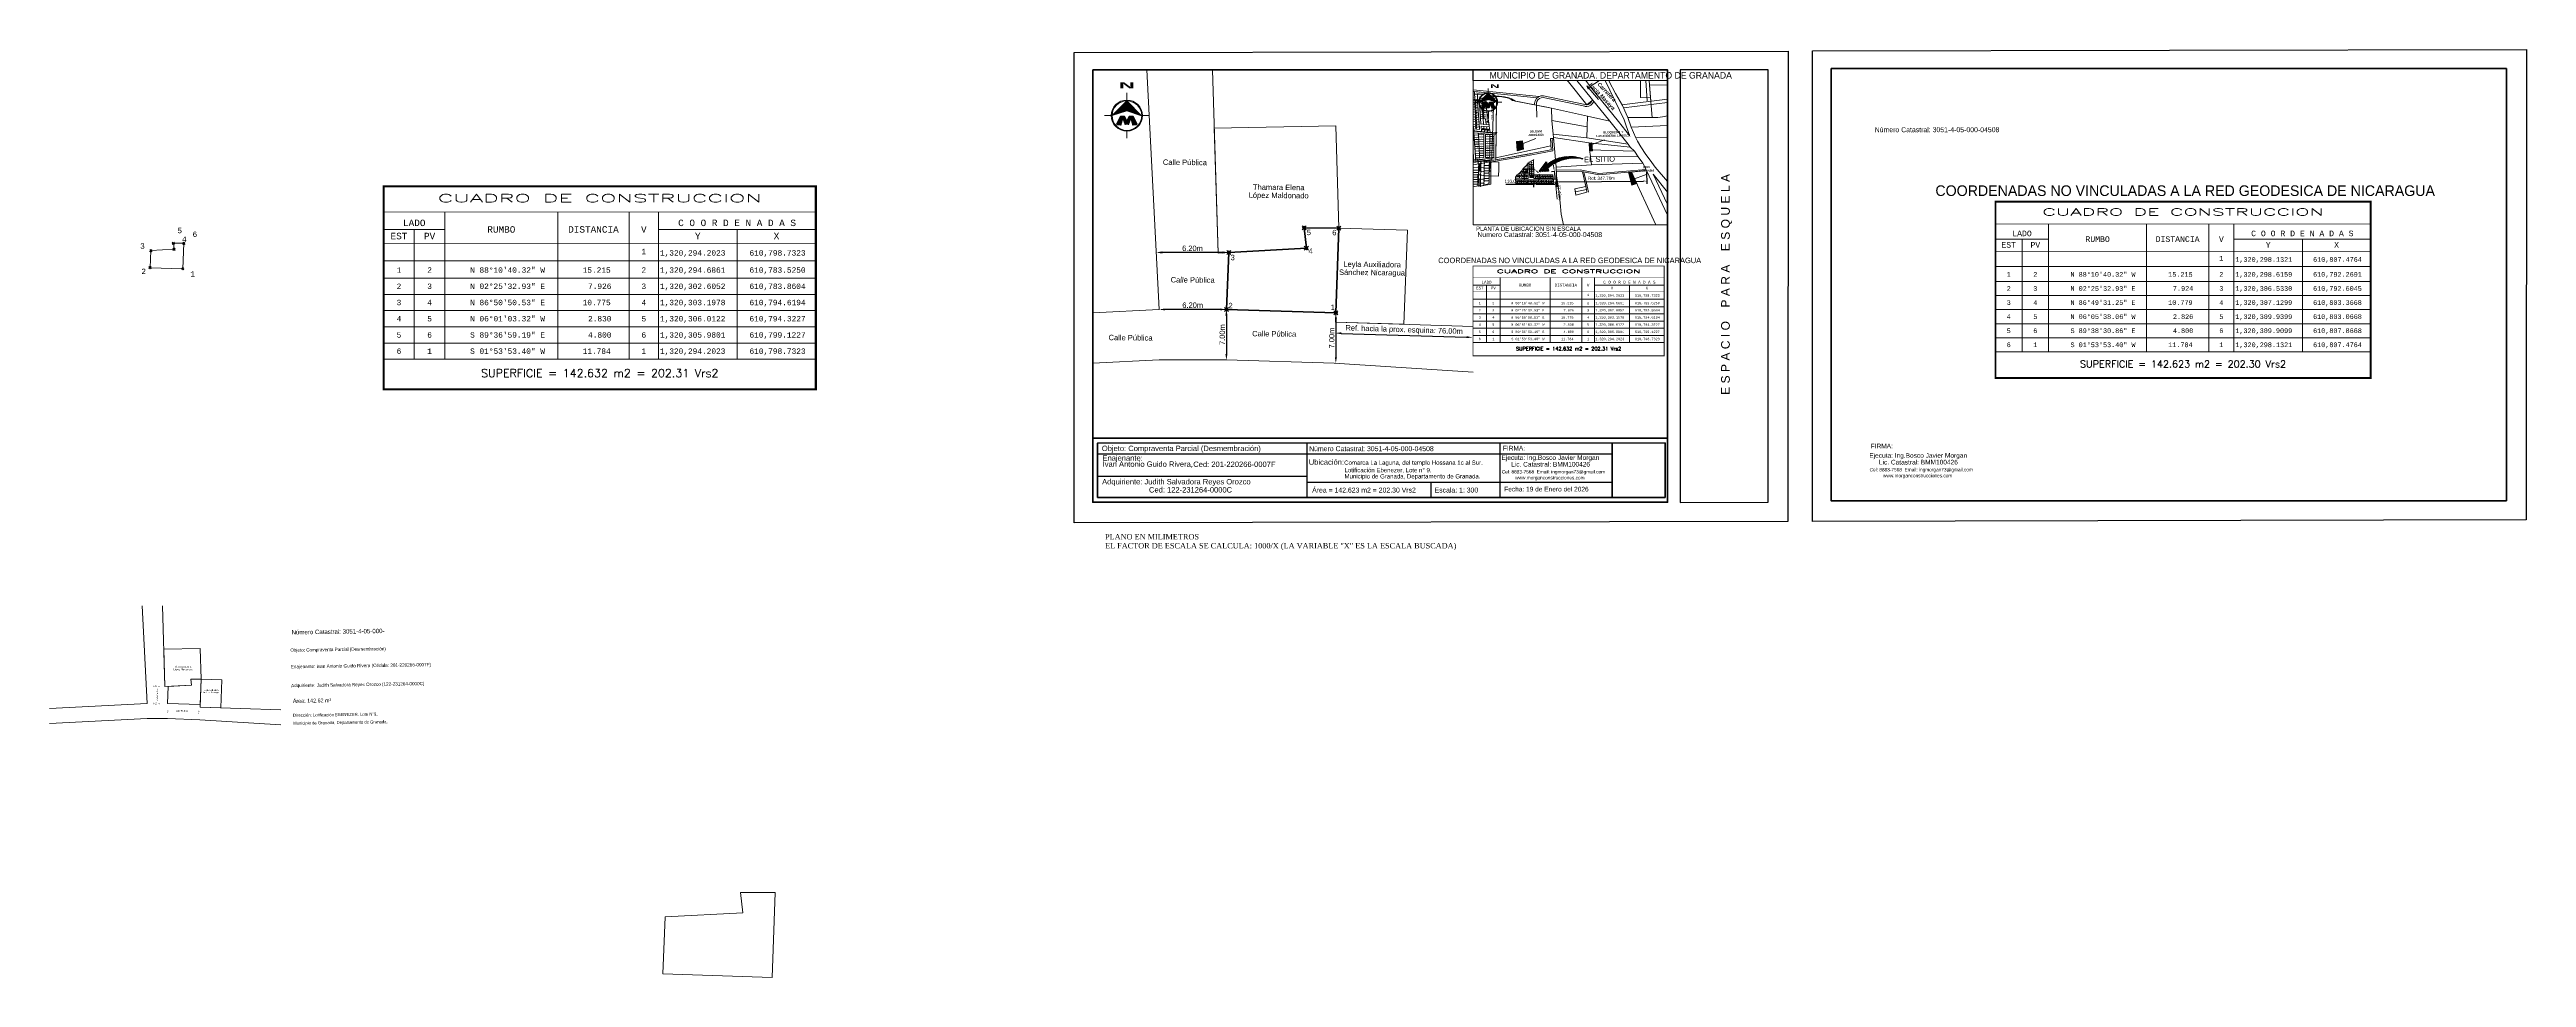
# Paper-space layout 'LAMINA DE TRABAJO' of a CAD drawing. Header units: millimetres. Extents: x 613477 to 614622, y 1317922 to 1320346.
# Drawn here: x 613477 to 614622, y 1319917 to 1320346 of the extents above; entities outside this region: 1.
# The model-space entities are those that its viewports show. They can reach past a viewport. Long polylines and large blocks are cut down to what shows.
import ezdxf
from ezdxf.enums import TextEntityAlignment as Align

# ---------------------------------------------------------------- set-up
doc = ezdxf.new("R2010")
doc.units = ezdxf.units.MM
doc.header["$PDMODE"] = 35
doc.header["$PDSIZE"] = 0.5
doc.linetypes.add('HIDDEN', pattern=[0.375, 0.25, -0.125])
for name, color, linetype in [('0 - TEXTO', 5, 'Continuous'), ('16', 7, 'Continuous'), ('2', 7, 'Continuous'), ('CERCO', 6, 'Continuous'), ('CVL_CUADCON', 1, 'Continuous'), ('CVL_CUADCON_LIN', 8, 'Continuous'), ('CVL_CUADCON_TIT', 1, 'Continuous'), ('CVL_CUADCON_TX', 2, 'Continuous'), ('CVL_PUNTO', 250, 'Continuous'), ('CVL_PUNTO_NUM', 2, 'Continuous'), ('LOTES', 7, 'Continuous'), ('NORTE', 1, 'Continuous'), ('TEXTOS', 2, 'Continuous')]:
    doc.layers.add(name, color=color, linetype=linetype)
doc.layers.add('Cotas', color=7, linetype='Continuous', lineweight=0)
doc.layers.add('Level 2', color=7, linetype='Continuous', lineweight=0)
doc.styles.add('ARIAL', font='arial.ttf', dxfattribs={"width": 0.8, "height": 0.039688})
doc.styles.add('HECTOR LOPEZ', font='arial.ttf')
doc.styles.add('HUECA1', font='HUECA1.shx')
doc.styles.add('LOPEZ', font='TCCM____.TTF')
doc.styles.add('MONOTXT4', font='Monotxt4.shx')
doc.styles.add('MtXpl_Baskerville_Ol', font='')
doc.styles.add('MtXpl_Utsaah', font='')
doc.styles.add('MtXpl_Verdana', font='verdanab.ttf')
doc.styles.add('PUNTOS PI', font='arial.ttf', dxfattribs={"height": 2})
doc.styles.add('ROMANS', font='ROMANS', dxfattribs={"height": 0.2})
doc.styles.get("Standard").update_dxf_attribs({"font": 'TCCM____.TTF'})
doc.styles.add('Style-ENGINEERING', font='ENGINEERING.shx')
doc.styles.add('TEXTOS', font='arial.ttf', dxfattribs={"height": 1})
doc.styles.add('TXT 300', font='arial.ttf', dxfattribs={"height": 0.06})
doc.styles.get('MtXpl_Baskerville_Ol').set_extended_font_data('Baskerville Old Face', bold=True)
doc.styles.get('MtXpl_Utsaah').set_extended_font_data('Utsaah')
doc.dimstyles.new('COTA PARA REFERENCIA DE CALLES', dxfattribs={"dimtxt": 2.5, "dimasz": 2.8, "dimexe": 1.25, "dimexo": 0.625, "dimtad": 1, "dimtxsty": 'Standard', "dimcen": 2.5, "dimse1": 1, "dimse2": 1, "dimadec": 0, "dimazin": 0, "dimtfac": 1, "dimtmove": 0, "dimatfit": 3, "dimfxl": 1, "dimarcsym": 0})
doc.dimstyles.new('ISO-25', dxfattribs={"dimtxt": 2.5, "dimasz": 2.5, "dimexe": 1.25, "dimexo": 0.625, "dimtad": 1, "dimtxsty": 'Standard', "dimcen": 2.5, "dimadec": 0, "dimazin": 0, "dimtfac": 1, "dimtmove": 0, "dimatfit": 3, "dimfxl": 1, "dimarcsym": 0})

# ---------------------------------------------------------------- blocks, each defined once
blk = doc.blocks.new('*D1085')
at = {"color": 0, "lineweight": -2, "transparency": 16777216}
blk.add_line((614019.3, 1320252.4), (613991.3, 1320252.4), dxfattribs=at)
at = {"color": 0, "lineweight": 0, "transparency": 16777216}
for points in [[(613991.3, 1320252.9), (613991.3, 1320251.9), (613988.5, 1320252.4)], [(614019.3, 1320252.9), (614019.3, 1320251.9), (614022.1, 1320252.4)]]:
    blk.add_solid(points, dxfattribs=at)
at = {"layer": 'Defpoints', "color": 0, "lineweight": 0, "transparency": 16777216}
for p in [(613988.5, 1320252.4), (613988.5, 1320252.4), (614022.1, 1320252.4)]:
    blk.add_point(p, dxfattribs=at)
at = {"color": 0, "lineweight": 13, "transparency": 16777216, "insert": (614005.3, 1320254.3), "char_height": 2.5, "attachment_point": 5, "rotation": 0.017}
blk.add_mtext('6.20m', dxfattribs=at)
blk = doc.blocks.new('*D1086')
at = {"color": 0, "lineweight": -2, "transparency": 16777216}
blk.add_line((614018.2, 1320226), (613992.6, 1320226), dxfattribs=at)
at = {"color": 0, "lineweight": 13, "transparency": 16777216}
for points in [[(613992.6, 1320226.5), (613992.6, 1320225.6), (613989.8, 1320226)], [(614018.2, 1320226.5), (614018.2, 1320225.6), (614021, 1320226)]]:
    blk.add_solid(points, dxfattribs=at)
at = {"layer": 'Defpoints', "color": 0, "lineweight": 13, "transparency": 16777216}
for p in [(613989.8, 1320226), (613989.8, 1320226), (614021, 1320226)]:
    blk.add_point(p, dxfattribs=at)
at = {"color": 0, "lineweight": 13, "transparency": 16777216, "insert": (614005.4, 1320228), "char_height": 2.5, "attachment_point": 5, "rotation": 359.9973}
blk.add_mtext('6.20m', dxfattribs=at)
blk = doc.blocks.new('*D1087')
at = {"color": 0, "lineweight": -2, "transparency": 16777216}
blk.add_line((614021, 1320223.2), (614021, 1320205.5), dxfattribs=at)
at = {"color": 0, "lineweight": 13, "transparency": 16777216}
for points in [[(614020.5, 1320223.2), (614021.5, 1320223.2), (614021, 1320226)], [(614020.5, 1320205.5), (614021.5, 1320205.5), (614021, 1320202.7)]]:
    blk.add_solid(points, dxfattribs=at)
at = {"layer": 'Defpoints', "color": 0, "lineweight": 13, "transparency": 16777216}
for p in [(614021, 1320226), (614021, 1320202.7), (614021, 1320202.7)]:
    blk.add_point(p, dxfattribs=at)
at = {"color": 0, "lineweight": 13, "transparency": 16777216, "insert": (614019.1, 1320214.4), "char_height": 2.5, "attachment_point": 5, "rotation": 90}
blk.add_mtext('7.00m', dxfattribs=at)
blk = doc.blocks.new('*D1088')
at = {"color": 0, "lineweight": -2, "transparency": 16777216}
blk.add_line((614071.6, 1320221.6), (614071.6, 1320203.9), dxfattribs=at)
at = {"color": 0, "lineweight": 13, "transparency": 16777216}
for points in [[(614071.2, 1320221.6), (614072.1, 1320221.6), (614071.6, 1320224.4)], [(614071.2, 1320203.9), (614072.1, 1320203.9), (614071.6, 1320201.1)]]:
    blk.add_solid(points, dxfattribs=at)
at = {"layer": 'Defpoints', "color": 0, "lineweight": 13, "transparency": 16777216}
for p in [(614071.7, 1320224.4), (614071.6, 1320201.1), (614071.7, 1320201.1)]:
    blk.add_point(p, dxfattribs=at)
at = {"color": 0, "lineweight": 13, "transparency": 16777216, "insert": (614069.7, 1320212.8), "char_height": 2.5, "attachment_point": 5, "rotation": 90}
blk.add_mtext('7.00m', dxfattribs=at)
blk = doc.blocks.new('*D1089')
at = {"color": 0, "lineweight": -2, "transparency": 16777216}
for p, q in [((614173.6, 1320289.3), (614173.7, 1320283.8)), ((614175.1, 1320285.1), (614213.9, 1320285.4)), ((614215.4, 1320289.7), (614215.5, 1320284.2))]:
    blk.add_line(p, q, dxfattribs=at)
at = {"color": 0, "lineweight": 13, "transparency": 16777216}
for points in [[(614175.1, 1320285.3), (614175.1, 1320284.8), (614173.6, 1320285.1)], [(614213.9, 1320285.7), (614213.9, 1320285.2), (614215.4, 1320285.4)]]:
    blk.add_solid(points, dxfattribs=at)
at = {"layer": 'Defpoints', "color": 0, "lineweight": 13, "transparency": 16777216}
for p in [(614173.6, 1320289.9), (614215.4, 1320290.3), (614215.4, 1320285.4)]:
    blk.add_point(p, dxfattribs=at)
at = {"color": 0, "lineweight": 0, "transparency": 16777216, "insert": (614194.5, 1320286.7), "char_height": 1.5, "attachment_point": 5, "rotation": 0.5282}
blk.add_mtext('Ref: 347.76m', dxfattribs=at)
blk = doc.blocks.new('*D1090')
at = {"color": 0, "lineweight": -2, "transparency": 16777216}
for p, q in [((614173, 1320289.8), (614171.4, 1320289.7)), ((614173.4, 1320286.3), (614171.8, 1320286.1))]:
    blk.add_line(p, q, dxfattribs=at)
at = {"color": 0, "lineweight": 0, "transparency": 16777216}
for p, q in [((614172.5, 1320291.3), (614172.3, 1320292.8)), ((614172.7, 1320289.8), (614173, 1320286.3)), ((614173.2, 1320284.8), (614174, 1320277))]:
    blk.add_line(p, q, dxfattribs=at)
at = {"color": 0, "lineweight": 13, "transparency": 16777216}
for points in [[(614172.7, 1320291.3), (614172.3, 1320291.3), (614172.7, 1320289.8)], [(614173.4, 1320284.8), (614172.9, 1320284.7), (614173, 1320286.3)]]:
    blk.add_solid(points, dxfattribs=at)
at = {"layer": 'Defpoints', "color": 0, "lineweight": 13, "transparency": 16777216}
for p in [(614173, 1320286.3), (614173.6, 1320289.9), (614174, 1320286.4)]:
    blk.add_point(p, dxfattribs=at)
at = {"color": 0, "lineweight": 0, "transparency": 16777216, "insert": (614175, 1320280.3), "char_height": 1.5, "attachment_point": 5, "rotation": 275.8229}
blk.add_mtext('37.43m', dxfattribs=at)
blk = doc.blocks.new('*D1091')
at = {"color": 0, "lineweight": -2, "transparency": 16777216}
for p, q in [((614163.2, 1320286.1), (614163.1, 1320282.6)), ((614173.9, 1320286), (614173.9, 1320282.6)), ((614163.2, 1320283.8), (614150.2, 1320283.9)), ((614172.4, 1320283.8), (614164.7, 1320283.8))]:
    blk.add_line(p, q, dxfattribs=at)
at = {"color": 0, "lineweight": 13, "transparency": 16777216}
for points in [[(614164.7, 1320284.1), (614164.7, 1320283.6), (614163.2, 1320283.8)], [(614172.4, 1320284.1), (614172.4, 1320283.6), (614173.9, 1320283.8)]]:
    blk.add_solid(points, dxfattribs=at)
at = {"layer": 'Defpoints', "color": 0, "lineweight": 13, "transparency": 16777216}
for p in [(614163.2, 1320286.7), (614173.9, 1320286.7), (614163.2, 1320283.8)]:
    blk.add_point(p, dxfattribs=at)
at = {"color": 0, "lineweight": 0, "transparency": 16777216, "insert": (614153.7, 1320285.3), "char_height": 1.5, "attachment_point": 5, "rotation": 359.8554}
blk.add_mtext('110.00m', dxfattribs=at)
blk = doc.blocks.new('*D1092')
at = {"color": 0, "lineweight": -2, "transparency": 16777216}
blk.add_line((614074.2, 1320215), (614132.1, 1320213.2), dxfattribs=at)
at = {"color": 0, "lineweight": 13, "transparency": 16777216}
for points in [[(614074.2, 1320215.5), (614074.1, 1320214.6), (614071.4, 1320215.1)], [(614132.1, 1320213.7), (614132.1, 1320212.8), (614134.9, 1320213.1)]]:
    blk.add_solid(points, dxfattribs=at)
at = {"layer": 'Defpoints', "color": 0, "lineweight": 13, "transparency": 16777216}
for p in [(614071.5, 1320220.2), (614135.1, 1320218.2), (614134.9, 1320213.1)]:
    blk.add_point(p, dxfattribs=at)
at = {"color": 0, "lineweight": 13, "transparency": 16777216, "insert": (614103.2, 1320216.4), "char_height": 2.5, "attachment_point": 5, "rotation": 358.2105}
blk.add_mtext('Ref. hacia la prox. esquina: 76.00m', dxfattribs=at)
blk = doc.blocks.new('_ARCHTICK')
at = {"color": 0, "linetype": 'ByBlock', "const_width": 0.15}
blk.add_lwpolyline([(-0.5, -0.5), (0.5, 0.5)], dxfattribs=at)
blk = doc.blocks.new('FLECHA1')
at = {"color": 1}
blk.add_line((-1, 0), (0, 0), dxfattribs=at)
at = {"color": 4}
blk.add_line((0, 0), (0, 0), dxfattribs=at)

msp = doc.modelspace()

# ---------------------------------------------------------------- hatches: boundary and pattern name
at = {"lineweight": 0}
h = msp.add_hatch(color=1, dxfattribs=at)
h.paths.add_polyline_path([(613787.9, 1318317.6), (613791, 1318317.6), (613791, 1318319.7)])
h.paths.add_polyline_path([(613791, 1318317), (613791, 1318316.6), (613793, 1318316.6), (613793, 1318317)])
h = msp.add_hatch(color=1, dxfattribs=at)
h.paths.add_polyline_path([(613787.9, 1318317.6), (613791, 1318317.6), (613791, 1318319.7)])
h.paths.add_polyline_path([(613791, 1318317), (613791, 1318316.6), (613793, 1318316.6), (613793, 1318317)])
at = {"lineweight": 13}
h = msp.add_hatch(color=9, dxfattribs=at)
h.dxf.hatch_style = 1
h.paths.add_polyline_path([(613900.9, 1318162.4), (613876.8, 1318160.2), (613880.2, 1318122.5), (613903.8, 1318130.2)])
h = msp.add_hatch(color=9, dxfattribs=at)
h.dxf.hatch_style = 1
h.paths.add_polyline_path([(614171.5, 1318153.3), (614161, 1318154.3), (614163.1, 1318126.7), (614174, 1318126.4)])
h.paths.add_polyline_path([(614174, 1318126.4), (614163.1, 1318126.7), (614163.4, 1318123.4), (614174.3, 1318123.4)])
h = msp.add_hatch(color=7)
h.dxf.hatch_style = 1
h.paths.add_polyline_path([(613944.8, 1318029.2, -0.405796), (613944.3, 1318029.7), (613940, 1318029.8), (613940.3, 1318027), (613929.6, 1318026.4), (613929.2, 1318018.4), (613944.5, 1318018)])
h = msp.add_hatch(color=9, dxfattribs=at)
h.dxf.hatch_style = 1
h.paths.add_polyline_path([(614327.4, 1318039.4), (614327.8, 1318039.4), (614327.2, 1318040.6), (614314.8, 1318039.4), (614327.9, 1317989), (614347.6, 1317995.8)])

# ---------------------------------------------------------------- linework, layer by layer
at = {"color": 1, "lineweight": 0}
for p, q in [((613725.9, 1318318.6), (613684.2, 1318325.7)), ((613700.6, 1318314.7), (613724.8, 1318310.8)), ((613700.6, 1318314.7), (613724.8, 1318310.8)), ((613701.4, 1318305), (613725.5, 1318301.2)), ((613701.4, 1318305), (613725.5, 1318301.2)), ((613702.1, 1318295.3), (613726.3, 1318291.7)), ((613702.1, 1318295.3), (613726.3, 1318291.7)), ((613702.8, 1318285.6), (613703.5, 1318275.9)), ((613702.8, 1318285.6), (613727, 1318282.1)), ((613702.8, 1318285.6), (613703.5, 1318275.9)), ((613702.8, 1318285.6), (613727, 1318282.1)), ((613703.5, 1318275.9), (613704.2, 1318266.2)), ((613703.5, 1318275.9), (613727.7, 1318272.6)), ((613703.5, 1318275.9), (613704.2, 1318266.2)), ((613703.5, 1318275.9), (613727.7, 1318272.6)), ((613704.2, 1318266.2), (613704.9, 1318256.6)), ((613704.2, 1318266.2), (613728.4, 1318263.1)), ((613704.2, 1318266.2), (613704.9, 1318256.6)), ((613704.2, 1318266.2), (613728.4, 1318263.1)), ((613704.9, 1318256.6), (613705.6, 1318247)), ((613704.9, 1318256.6), (613729.2, 1318253.7)), ((613704.9, 1318256.6), (613705.6, 1318247)), ((613704.9, 1318256.6), (613729.2, 1318253.7)), ((613732.7, 1318206.5), (613724.1, 1318320.4)), ((613732.7, 1318206.5), (613724.1, 1318320.4)), ((613724.1, 1318320.4), (613724.8, 1318310.8)), ((613724.1, 1318320.4), (613724.8, 1318310.8)), ((613724.8, 1318310.8), (613725.5, 1318301.2)), ((613724.8, 1318310.8), (613725.5, 1318301.2)), ((613725.5, 1318301.2), (613726.3, 1318291.7)), ((613725.5, 1318301.2), (613726.3, 1318291.7)), ((613726.3, 1318291.7), (613727, 1318282.1)), ((613726.3, 1318291.7), (613727, 1318282.1)), ((613737.6, 1318320.9), (613726.9, 1318318.6)), ((613727, 1318282.1), (613727.7, 1318272.6)), ((613727, 1318282.1), (613727.7, 1318272.6)), ((613727.7, 1318272.6), (613728.4, 1318263.1)), ((613727.7, 1318272.6), (613728.4, 1318263.1)), ((613728.4, 1318263.1), (613729.2, 1318253.7)), ((613728.4, 1318263.1), (613729.2, 1318253.7)), ((613729.2, 1318253.7), (613729.9, 1318244.2)), ((613729.2, 1318253.7), (613729.9, 1318244.2)), ((613736.1, 1318251.7), (613731, 1318319.2)), ((613736.1, 1318251.7), (613731, 1318319.2)), ((613731, 1318319.2), (613731.6, 1318310.9)), ((613731, 1318319.2), (613731.6, 1318310.9)), ((613731.6, 1318310.9), (613732.3, 1318301.6)), ((613731.6, 1318310.9), (613732.3, 1318301.6)), ((613731.6, 1318310.9), (613756.4, 1318306.7)), ((613731.6, 1318310.9), (613756.4, 1318306.7)), ((613732.3, 1318301.6), (613733, 1318292.6)), ((613732.3, 1318301.6), (613733, 1318292.6)), ((613732.3, 1318301.6), (613757.9, 1318297.5)), ((613732.3, 1318301.6), (613757.9, 1318297.5)), ((613733, 1318292.6), (613733.7, 1318283.8)), ((613733, 1318292.6), (613733.7, 1318283.8)), ((613733, 1318292.6), (613759.4, 1318288.5)), ((613733, 1318292.6), (613759.4, 1318288.5)), ((613733.7, 1318283.8), (613734.3, 1318275.3)), ((613733.7, 1318283.8), (613734.3, 1318275.3)), ((613733.7, 1318283.8), (613760.8, 1318279.9)), ((613733.7, 1318283.8), (613760.8, 1318279.9)), ((613734.3, 1318275.3), (613735, 1318267)), ((613734.3, 1318275.3), (613735, 1318267)), ((613734.3, 1318275.3), (613762.2, 1318271.4)), ((613734.3, 1318275.3), (613762.2, 1318271.4)), ((613735, 1318267), (613735.6, 1318258.9)), ((613735, 1318267), (613735.6, 1318258.9)), ((613735, 1318267), (613763.5, 1318263.2)), ((613735, 1318267), (613763.5, 1318263.2)), ((613735.6, 1318258.9), (613736.2, 1318251.1)), ((613735.6, 1318258.9), (613736.2, 1318251.1)), ((613735.6, 1318258.9), (613764.8, 1318255.1)), ((613735.6, 1318258.9), (613764.8, 1318255.1)), ((613754.3, 1318319.8), (613756.4, 1318306.7)), ((613754.3, 1318319.8), (613756.4, 1318306.7)), ((613756.4, 1318306.7), (613757.9, 1318297.5)), ((613756.4, 1318306.7), (613757.9, 1318297.5)), ((613757.9, 1318297.5), (613759.4, 1318288.5)), ((613757.9, 1318297.5), (613759.4, 1318288.5)), ((613759.4, 1318288.5), (613760.8, 1318279.9)), ((613759.4, 1318288.5), (613760.8, 1318279.9)), ((613760.8, 1318279.9), (613762.2, 1318271.4)), ((613760.8, 1318279.9), (613762.2, 1318271.4)), ((613762.2, 1318271.4), (613763.5, 1318263.2)), ((613762.2, 1318271.4), (613763.5, 1318263.2)), ((613763.5, 1318263.2), (613764.8, 1318255.1)), ((613763.5, 1318263.2), (613764.8, 1318255.1)), ((613764.8, 1318255.1), (613766.1, 1318247.4)), ((613764.8, 1318255.1), (613766.1, 1318247.4)), ((613784.9, 1318317.6), (613797, 1318317.6)), ((613784.9, 1318317.6), (613797, 1318317.6)), ((613787.9, 1318317.6), (613791.2, 1318319.9)), ((613787.9, 1318317.6), (613791.2, 1318319.9)), ((613788.7, 1318317), (613793.2, 1318317)), ((613788.7, 1318317), (613793.2, 1318317)), ((613788.7, 1318316.6), (613793.2, 1318316.6)), ((613788.7, 1318316.6), (613793.2, 1318316.6)), ((613788.9, 1318317.2), (613788.9, 1318316.4)), ((613788.9, 1318317.2), (613788.9, 1318316.4)), ((613794, 1318317.6), (613790.7, 1318319.9)), ((613794, 1318317.6), (613790.7, 1318319.9)), ((613791, 1318323.6), (613791, 1318311.5)), ((613791, 1318323.6), (613791, 1318311.5)), ((613793, 1318317.2), (613793, 1318316.4)), ((613793, 1318317.2), (613793, 1318316.4)), ((613705.6, 1318247), (613706.3, 1318237.4)), ((613705.6, 1318247), (613729.9, 1318244.2)), ((613705.6, 1318247), (613706.3, 1318237.4)), ((613705.6, 1318247), (613729.9, 1318244.2)), ((613706.3, 1318237.4), (613707, 1318227.8)), ((613706.3, 1318237.4), (613730.6, 1318234.8)), ((613706.3, 1318237.4), (613707, 1318227.8)), ((613706.3, 1318237.4), (613730.6, 1318234.8)), ((613707, 1318227.8), (613707.7, 1318218.3)), ((613707, 1318227.8), (613731.3, 1318225.4)), ((613707, 1318227.8), (613707.7, 1318218.3)), ((613707, 1318227.8), (613731.3, 1318225.4)), ((613707.7, 1318218.3), (613708.4, 1318208.8)), ((613707.7, 1318218.3), (613732, 1318216.1)), ((613707.7, 1318218.3), (613708.4, 1318208.8)), ((613707.7, 1318218.3), (613732, 1318216.1)), ((613708.4, 1318208.8), (613732.7, 1318206.5)), ((613708.4, 1318208.8), (613732.7, 1318206.5)), ((613729.9, 1318244.2), (613730.6, 1318234.8)), ((613729.9, 1318244.2), (613730.6, 1318234.8)), ((613730.6, 1318234.8), (613731.3, 1318225.4)), ((613730.6, 1318234.8), (613731.3, 1318225.4)), ((613731.3, 1318225.4), (613732, 1318216.1)), ((613731.3, 1318225.4), (613732, 1318216.1)), ((613732, 1318216.1), (613732.7, 1318206.5)), ((613732, 1318216.1), (613732.7, 1318206.5)), ((613740.1, 1318198.8), (613738.5, 1318220)), ((613740.1, 1318198.8), (613738.5, 1318220)), ((613771.1, 1318216.5), (613738.5, 1318220)), ((613771.1, 1318216.5), (613738.5, 1318220)), ((613740.1, 1318198.8), (613751.6, 1318197.7)), ((613740.1, 1318198.8), (613751.6, 1318197.7)), ((613749.4, 1318218.8), (613751.6, 1318197.7)), ((613749.4, 1318218.8), (613751.6, 1318197.7)), ((613751.6, 1318197.7), (613763.1, 1318196.5)), ((613751.6, 1318197.7), (613763.1, 1318196.5)), ((613756, 1318248.6), (613766.1, 1318247.4)), ((613759, 1318225.9), (613769.8, 1318224.7)), ((613759, 1318225.9), (613769.8, 1318224.7)), ((613760.3, 1318217.7), (613763.1, 1318196.5)), ((613760.3, 1318217.7), (613763.1, 1318196.5)), ((613763.1, 1318196.5), (613774.6, 1318195.4)), ((613763.1, 1318196.5), (613774.6, 1318195.4)), ((613766.1, 1318247.4), (613769.8, 1318224.7)), ((613766.1, 1318247.4), (613769.8, 1318224.7)), ((613676.4, 1318062.8), (613729.1, 1318072.1)), ((613684.7, 1318064.2), (613706.6, 1318068)), ((613706.5, 1318058.6), (613706.4, 1318052.5)), ((613706.4, 1318052.5), (613706.5, 1318058.6)), ((613706.6, 1318068), (613706.5, 1318058.6)), ((613706.5, 1318058.6), (613706.6, 1318068)), ((613728.8, 1318058.4), (613706.5, 1318058.6)), ((613706.5, 1318058.6), (613728.8, 1318058.4)), ((613706.6, 1318068), (613729.1, 1318072.1)), ((613728.8, 1318058.4), (613728.5, 1318046.9)), ((613729.1, 1318072.1), (613728.8, 1318058.4)), ((613729.1, 1318072.1), (613737.5, 1318073.6)), ((613737.3, 1318059.4), (613736.9, 1318043.9)), ((613736.9, 1318043.9), (613737.3, 1318059.4)), ((613736.9, 1318043.9), (613737.3, 1318059.4)), ((613737.5, 1318073.6), (613737.3, 1318059.4)), ((613737.5, 1318073.6), (613737.3, 1318059.4)), ((613737.3, 1318059.4), (613737.5, 1318073.6)), ((613737.3, 1318059.4), (613737.5, 1318073.6)), ((613737.3, 1318059.4), (613751, 1318057.9)), ((613751, 1318057.9), (613737.3, 1318059.4)), ((613737.5, 1318073.6), (613751.2, 1318076.2)), ((613737.5, 1318073.6), (613751.2, 1318076.2)), ((613751.1, 1318065.3), (613751, 1318057.9)), ((613751, 1318057.9), (613751.1, 1318065.3)), ((613751.2, 1318076.2), (613751.1, 1318065.3)), ((613751.1, 1318065.3), (613751.2, 1318076.2)), ((613770.6, 1318065.1), (613751.1, 1318065.3)), ((613751.1, 1318065.3), (613770.6, 1318065.1)), ((613751.2, 1318076.2), (613771, 1318079.8)), ((613751.2, 1318076.2), (613771, 1318079.8)), ((613770.6, 1318065.1), (613770.5, 1318055.1)), ((613771, 1318079.8), (613770.6, 1318065.1)), ((613771, 1318079.8), (613776.9, 1318080.8)), ((613776.9, 1318080.8), (613776, 1317993.1)), ((613911.1, 1318060.8), (613904.1, 1318055.4)), ((613904.3, 1318055.6), (613910.9, 1318060.6)), ((613904.5, 1318055.7), (613910.7, 1318060.5)), ((613910.4, 1318061.5), (613910.5, 1318061.6)), ((613916.1, 1318065.1), (613911.1, 1318060.8)), ((613911.2, 1318060.9), (613916, 1318064.9)), ((613911.4, 1318061.1), (613915.8, 1318064.8)), ((613915.5, 1318065.9), (613915.4, 1318065.8)), ((613919, 1318069.9), (613916.1, 1318065.1)), ((613916.3, 1318065.3), (613918.8, 1318069.7)), ((613916.4, 1318065.5), (613918.7, 1318069.5)), ((613917.4, 1318067.5), (613919.3, 1318069.1)), ((613924.7, 1318075.5), (613919, 1318069.9)), ((613919.1, 1318070.1), (613924.5, 1318075.3)), ((613919.3, 1318070.3), (613924.3, 1318075.1)), ((613921, 1318071.9), (613921, 1318069.4)), ((613921, 1318069.4), (613921.3, 1318060.8)), ((613921.3, 1318060.8), (613921.5, 1318053.4)), ((613926.5, 1318078.2), (613924.7, 1318075.5)), ((613924.8, 1318075.7), (613926.3, 1318078)), ((613924.9, 1318075.9), (613926.2, 1318077.8)), ((613943.3, 1318087.4), (613926.5, 1318078.2)), ((613926.5, 1318078.2), (613926.8, 1318069.6)), ((613926.7, 1318078.3), (613943.1, 1318087.3)), ((613926.8, 1318069.6), (613927, 1318060.9)), ((613943.8, 1318069.1), (613926.8, 1318069.6)), ((613926.9, 1318078.4), (613942.8, 1318087.2)), ((613927, 1318060.9), (613927.3, 1318052.3)), ((613944, 1318060.7), (613927, 1318060.9)), ((613943.3, 1318087.4), (613943.8, 1318069.1)), ((613944.8, 1318029.7), (613943.3, 1318087.4)), ((613943.3, 1318087.1), (613944.8, 1318030)), ((613943.3, 1318086.9), (613944.8, 1318030.2)), ((613943.8, 1318069.1), (613944, 1318060.7)), ((613944, 1318060.7), (613944.2, 1318052.3)), ((613683.8, 1317990.1), (613705.8, 1317989.6)), ((613705.8, 1317989.6), (613683.8, 1317990.1)), ((613684, 1317999.1), (613705.7, 1317998.6)), ((613705.7, 1317998.6), (613684, 1317999.1)), ((613705.5, 1317982.3), (613684, 1317979.1)), ((613705.5, 1317982.3), (613684, 1317979.1)), ((613684.1, 1318008.1), (613705.8, 1318007.6)), ((613705.8, 1318007.6), (613684.1, 1318008.1)), ((613684.2, 1318017.1), (613706, 1318016.6)), ((613706, 1318016.6), (613684.2, 1318017.1)), ((613684.3, 1318026), (613706.1, 1318025.6)), ((613706.1, 1318025.6), (613684.3, 1318026)), ((613684.4, 1318035), (613706.2, 1318034.6)), ((613706.2, 1318034.6), (613684.4, 1318035)), ((613684.5, 1318044), (613706.3, 1318043.6)), ((613706.3, 1318043.6), (613684.5, 1318044)), ((613684.6, 1318053), (613706.4, 1318052.5)), ((613706.4, 1318052.5), (613684.6, 1318053)), ((613705.8, 1317989.6), (613705.5, 1317982.3)), ((613705.5, 1317982.3), (613705.8, 1317989.6)), ((613727.6, 1317985.7), (613705.5, 1317982.3)), ((613727.6, 1317985.7), (613705.5, 1317982.3)), ((613705.8, 1318002.1), (613705.7, 1317998.6)), ((613705.7, 1317998.6), (613705.8, 1318002.1)), ((613705.7, 1317998.6), (613705.8, 1317993.1)), ((613705.8, 1317993.1), (613705.7, 1317998.6)), ((613705.9, 1318011.1), (613705.8, 1318007.6)), ((613705.8, 1318007.6), (613705.9, 1318011.1)), ((613705.8, 1318007.6), (613705.8, 1318002.1)), ((613705.8, 1318002.1), (613705.8, 1318007.6)), ((613727.8, 1318001.8), (613705.8, 1318002.1)), ((613705.8, 1318002.1), (613727.8, 1318001.8)), ((613705.8, 1317993.1), (613705.8, 1317989.6)), ((613727.7, 1317992.9), (613705.8, 1317993.1)), ((613705.8, 1317989.6), (613705.8, 1317993.1)), ((613705.8, 1317993.1), (613727.7, 1317992.9)), ((613706, 1318016.6), (613705.9, 1318011.1)), ((613705.9, 1318011.1), (613706, 1318016.6)), ((613727.9, 1318010.9), (613705.9, 1318011.1)), ((613705.9, 1318011.1), (613727.9, 1318010.9)), ((613706.1, 1318025.6), (613706, 1318020.1)), ((613706, 1318020.1), (613706.1, 1318025.6)), ((613706, 1318020.1), (613706, 1318016.6)), ((613727.9, 1318020), (613706, 1318020.1)), ((613706, 1318016.6), (613706, 1318020.1)), ((613706, 1318020.1), (613727.9, 1318020)), ((613706.2, 1318034.6), (613706.1, 1318029.1)), ((613706.1, 1318029.1), (613706.2, 1318034.6)), ((613706.1, 1318029.1), (613706.1, 1318025.6)), ((613728.1, 1318029), (613706.1, 1318029.1)), ((613706.1, 1318025.6), (613706.1, 1318029.1)), ((613706.1, 1318029.1), (613728.1, 1318029)), ((613706.3, 1318038.1), (613706.2, 1318034.6)), ((613706.2, 1318034.6), (613706.3, 1318038.1)), ((613706.4, 1318047), (613706.3, 1318043.6)), ((613706.3, 1318043.6), (613706.4, 1318047)), ((613706.3, 1318043.6), (613706.3, 1318038.1)), ((613706.3, 1318038.1), (613706.3, 1318043.6)), ((613728.2, 1318037.9), (613706.3, 1318038.1)), ((613706.3, 1318038.1), (613728.2, 1318037.9)), ((613706.4, 1318052.5), (613706.4, 1318047)), ((613706.4, 1318047), (613706.4, 1318052.5)), ((613728.5, 1318046.9), (613706.4, 1318047)), ((613706.4, 1318047), (613728.5, 1318046.9)), ((613727.7, 1317992.9), (613727.6, 1317985.7)), ((613735.8, 1317986.7), (613727.6, 1317985.7)), ((613727.8, 1318001.8), (613727.7, 1317992.9)), ((613727.9, 1318010.9), (613727.8, 1318001.8)), ((613728.1, 1318029), (613727.9, 1318020)), ((613727.9, 1318020), (613727.9, 1318010.9)), ((613728.2, 1318037.9), (613728.1, 1318029)), ((613728.5, 1318046.9), (613728.2, 1318037.9)), ((613736, 1317996.9), (613735.8, 1317986.7)), ((613736, 1317996.9), (613735.8, 1317986.7)), ((613735.8, 1317986.7), (613736, 1317996.9)), ((613735.8, 1317986.7), (613736, 1317996.9)), ((613776, 1317993.1), (613735.8, 1317984.4)), ((613749.8, 1317989.3), (613735.8, 1317984.4)), ((613735.8, 1317984.4), (613735.8, 1317986.7)), ((613735.8, 1317984.4), (613735.8, 1317986.7)), ((613736.3, 1318012.9), (613736, 1317996.9)), ((613736.3, 1318012.9), (613736, 1317996.9)), ((613736, 1317996.9), (613736.3, 1318012.9)), ((613736, 1317996.9), (613736.3, 1318012.9)), ((613736, 1317996.9), (613749.8, 1317996)), ((613749.8, 1317996), (613736, 1317996.9)), ((613736.6, 1318028.3), (613736.3, 1318012.9)), ((613736.6, 1318028.3), (613736.3, 1318012.9)), ((613736.3, 1318012.9), (613736.6, 1318028.3)), ((613736.3, 1318012.9), (613736.6, 1318028.3)), ((613736.3, 1318012.9), (613750.1, 1318011.5)), ((613750.1, 1318011.5), (613736.3, 1318012.9)), ((613736.9, 1318043.9), (613736.6, 1318028.3)), ((613736.6, 1318028.3), (613736.9, 1318043.9)), ((613736.6, 1318028.3), (613736.9, 1318043.9)), ((613736.6, 1318028.3), (613750.4, 1318027)), ((613750.4, 1318027), (613736.6, 1318028.3)), ((613736.9, 1318043.9), (613750.6, 1318042.5)), ((613750.6, 1318042.5), (613736.9, 1318043.9)), ((613750, 1318005.5), (613749.8, 1317996)), ((613749.8, 1317996), (613750, 1318005.5)), ((613749.8, 1317996), (613749.8, 1317989.3)), ((613749.8, 1317989.3), (613749.8, 1317996)), ((613769.5, 1317995.2), (613749.8, 1317989.3)), ((613750.1, 1318011.5), (613750, 1318005.5)), ((613750, 1318005.5), (613750.1, 1318011.5)), ((613769.7, 1318005.2), (613750, 1318005.5)), ((613750, 1318005.5), (613769.7, 1318005.2)), ((613750.3, 1318015.5), (613750.1, 1318011.5)), ((613750.1, 1318011.5), (613750.3, 1318015.5)), ((613750.4, 1318025.5), (613750.3, 1318015.5)), ((613750.3, 1318015.5), (613750.4, 1318025.5)), ((613769.9, 1318015.1), (613750.3, 1318015.5)), ((613750.3, 1318015.5), (613769.9, 1318015.1)), ((613750.5, 1318035.5), (613750.4, 1318027)), ((613750.4, 1318027), (613750.5, 1318035.5)), ((613750.4, 1318027), (613750.4, 1318025.5)), ((613750.4, 1318025.5), (613750.4, 1318027)), ((613770, 1318025.1), (613750.4, 1318025.5)), ((613750.4, 1318025.5), (613770, 1318025.1)), ((613750.6, 1318042.5), (613750.5, 1318035.5)), ((613750.5, 1318035.5), (613750.6, 1318042.5)), ((613770.1, 1318035.2), (613750.5, 1318035.5)), ((613750.5, 1318035.5), (613770.1, 1318035.2)), ((613750.7, 1318045.5), (613750.6, 1318042.5)), ((613750.6, 1318042.5), (613750.7, 1318045.5)), ((613750.6, 1318042.5), (613750.6, 1318042.5)), ((613751, 1318055.4), (613750.7, 1318045.5)), ((613750.7, 1318045.5), (613751, 1318055.4)), ((613770.3, 1318045.1), (613750.7, 1318045.5)), ((613750.7, 1318045.5), (613770.3, 1318045.1)), ((613751, 1318057.9), (613751, 1318055.4)), ((613751, 1318055.4), (613751, 1318057.9)), ((613770.5, 1318055.1), (613751, 1318055.4)), ((613751, 1318055.4), (613770.5, 1318055.1)), ((613769.7, 1318005.2), (613769.5, 1317995.2)), ((613769.9, 1318015.1), (613769.7, 1318005.2)), ((613770, 1318025.1), (613769.9, 1318015.1)), ((613770.1, 1318035.2), (613770, 1318025.1)), ((613770.3, 1318045.1), (613770.1, 1318035.2)), ((613770.5, 1318055.1), (613770.3, 1318045.1)), ((613878.2, 1318027.6), (613873.5, 1318020.4)), ((613873.5, 1318020.4), (613874.7, 1317995)), ((613874.6, 1317995.2), (613873.5, 1318020.1)), ((613874.6, 1317995.5), (613873.5, 1318019.9)), ((613873.6, 1318020.6), (613878.1, 1318027.3)), ((613873.7, 1318015.6), (613922.7, 1318015.5)), ((613873.7, 1318015.6), (613889.1, 1318015.6)), ((613873.7, 1318015.6), (613874, 1318009.6)), ((613873.8, 1318020.8), (613877.9, 1318027.1)), ((613874, 1318009.6), (614021.5, 1318009.3)), ((613874, 1318009.6), (613886.3, 1318009.6)), ((613874.7, 1317995), (613887, 1317995)), ((613874.7, 1317995), (614023, 1317995)), ((614022.8, 1317995), (613874.9, 1317995)), ((614022.5, 1317995), (613875.2, 1317995)), ((613879.6, 1318030.6), (613878.2, 1318027.6)), ((613878.4, 1318028), (613879.4, 1318030.1)), ((613885.9, 1318033), (613879.6, 1318030.6)), ((613879.9, 1318030.7), (613885.6, 1318032.9)), ((613880.1, 1318030.8), (613885.4, 1318032.8)), ((613895.6, 1318041.8), (613885.9, 1318033)), ((613885.9, 1318033), (613922.1, 1318033.1)), ((613897.2, 1318033), (613885.9, 1318033)), ((613885.9, 1318033), (613889.1, 1318015.6)), ((613886.1, 1318033.2), (613895.4, 1318041.7)), ((613886.3, 1318033.4), (613895.2, 1318041.5)), ((613886.3, 1318009.6), (613896, 1318009.6)), ((613886.3, 1318009.6), (613887, 1317995)), ((613887, 1317995), (613896.7, 1317995)), ((613889.1, 1318015.6), (613897.5, 1318015.5)), ((613901, 1318049.2), (613895.6, 1318041.8)), ((613895.8, 1318042), (613900.9, 1318049)), ((613895.9, 1318042.2), (613900.7, 1318048.8)), ((613896, 1318009.6), (613905.7, 1318009.6)), ((613896, 1318009.6), (613896.7, 1317995)), ((613896.7, 1317995), (613906.4, 1317995)), ((613905.4, 1318033.1), (613897.2, 1318033)), ((613897.2, 1318033), (613897.5, 1318015.5)), ((613897.5, 1318015.5), (613905.9, 1318015.5)), ((613904.1, 1318055.4), (613901, 1318049.2)), ((613921.6, 1318049.4), (613901, 1318049.2)), ((613901.2, 1318049.4), (613904, 1318055.2)), ((613913.2, 1318049.3), (613901.2, 1318049.2)), ((613901.3, 1318049.7), (613903.9, 1318055)), ((613924.4, 1318051.4), (613902, 1318051.2)), ((613913.2, 1318053.3), (613903, 1318053.2)), ((613904.9, 1318049.2), (613905.4, 1318033.1)), ((613913.8, 1318033.1), (613905.4, 1318033.1)), ((613905.9, 1318015.5), (613905.4, 1318033.1)), ((613905.7, 1318009.6), (613915.4, 1318009.5)), ((613905.7, 1318009.6), (613906.4, 1317995)), ((613905.9, 1318015.5), (613914.3, 1318015.5)), ((613906.4, 1317995), (613916.1, 1317995)), ((613921.5, 1318053.4), (613913.2, 1318053.3)), ((613921.6, 1318049.4), (613913.2, 1318049.3)), ((613913.2, 1318049.3), (613913.8, 1318033.1)), ((613922.1, 1318033.1), (613913.8, 1318033.1)), ((613913.8, 1318033.1), (613914.3, 1318015.5)), ((613914.3, 1318015.5), (613922.7, 1318015.5)), ((613915.4, 1318009.5), (613925.2, 1318009.5)), ((613915.4, 1318009.5), (613916.1, 1317995)), ((613916.1, 1317995), (613925.9, 1317995)), ((613921.6, 1318049.4), (613921.8, 1318043.4)), ((613922.1, 1318033.1), (613921.6, 1318049.4)), ((613921.8, 1318043.4), (613922.1, 1318034.8)), ((613922.1, 1318034.8), (613922.4, 1318026.1)), ((613922.7, 1318015.5), (613922.1, 1318033.1)), ((613922.4, 1318026.1), (613922.7, 1318015.5)), ((613925.2, 1318009.5), (613935, 1318009.5)), ((613925.2, 1318009.5), (613925.9, 1317995)), ((613925.9, 1317995), (613935.7, 1317995)), ((613927.3, 1318052.3), (613927.6, 1318043.6)), ((613944.2, 1318052.3), (613927.3, 1318052.3)), ((613944.5, 1318043.9), (613927.6, 1318043.6)), ((613927.6, 1318043.6), (613927.8, 1318034.9)), ((613944.7, 1318035.6), (613927.8, 1318034.9)), ((613927.8, 1318034.9), (613928.1, 1318026.3)), ((613928.1, 1318026.3), (613940.3, 1318027)), ((613929.6, 1318026.4), (613929.2, 1318018.4)), ((613929.2, 1318018.4), (613944.5, 1318018)), ((613940.3, 1318027), (613929.6, 1318026.4)), ((613935, 1318009.5), (613944.8, 1318009.5)), ((613935, 1318009.5), (613935.7, 1317995)), ((613935.7, 1317995), (613945.5, 1317995)), ((613944.8, 1318029.7), (613940, 1318029.8)), ((613940, 1318029.8), (613940.3, 1318027)), ((613940, 1318029.8), (613940.3, 1318027)), ((613944.8, 1318029.7), (613940, 1318029.8)), ((613940, 1318029.8), (613940.3, 1318027)), ((613944.2, 1318052.3), (613944.5, 1318043.9)), ((613944.5, 1318018), (613944.4, 1318015.4)), ((613944.4, 1318015.4), (614020.8, 1318015.2)), ((613951.4, 1318015.4), (613944.4, 1318015.4)), ((613944.5, 1318043.9), (613944.7, 1318035.6)), ((613944.5, 1318018), (613944.8, 1318029.7)), ((613944.7, 1318035.6), (613944.9, 1318029.3)), ((614019.3, 1318029.2), (613944.8, 1318029.7)), ((613944.8, 1318009.5), (613954.6, 1318009.4)), ((613944.8, 1318009.5), (613945.5, 1317995)), ((613949.9, 1318029.7), (613944.9, 1318029.7)), ((613945.1, 1318029.7), (614019, 1318029.2)), ((613945.3, 1318029.7), (614018.8, 1318029.2)), ((613945.5, 1317995), (613955.3, 1317995)), ((613959.8, 1318029.6), (613949.9, 1318029.7)), ((613949.9, 1318029.7), (613951.4, 1318015.4)), ((613961.3, 1318015.4), (613951.4, 1318015.4)), ((613954.6, 1318009.4), (613964.5, 1318009.4)), ((613954.6, 1318009.4), (613955.3, 1317995)), ((613955.3, 1317995), (613965.2, 1317995)), ((613969.6, 1318029.6), (613959.8, 1318029.6)), ((613959.8, 1318029.6), (613961.3, 1318015.4)), ((613971.1, 1318015.3), (613961.3, 1318015.4)), ((613964.5, 1318009.4), (613974.4, 1318009.4)), ((613964.5, 1318009.4), (613965.2, 1317995)), ((613965.2, 1317995), (613975.1, 1317995)), ((613979.5, 1318029.5), (613969.6, 1318029.6)), ((613969.6, 1318029.6), (613971.1, 1318015.3)), ((613981, 1318015.3), (613971.1, 1318015.3)), ((613974.4, 1318009.4), (613984.3, 1318009.4)), ((613974.4, 1318009.4), (613975.1, 1317995)), ((613975.1, 1317995), (613985, 1317995)), ((613989.4, 1318029.4), (613979.5, 1318029.5)), ((613979.5, 1318029.5), (613981, 1318015.3)), ((613990.9, 1318015.3), (613981, 1318015.3)), ((613984.3, 1318009.4), (613994.2, 1318009.3)), ((613984.3, 1318009.4), (613985, 1317995)), ((613985, 1317995), (613994.9, 1317995)), ((613999.4, 1318029.4), (613989.4, 1318029.4)), ((613989.4, 1318029.4), (613990.9, 1318015.3)), ((614000.9, 1318015.3), (613990.9, 1318015.3)), ((613994.2, 1318009.3), (614004.1, 1318009.3)), ((613994.2, 1318009.3), (613994.9, 1317995)), ((613994.9, 1317995), (614004.8, 1317995)), ((614009.3, 1318029.3), (613999.4, 1318029.4)), ((613999.4, 1318029.4), (614000.9, 1318015.3)), ((614010.8, 1318015.2), (614000.9, 1318015.3)), ((614004.1, 1318009.3), (614012.9, 1318009.3)), ((614004.1, 1318009.3), (614004.8, 1317995)), ((614004.8, 1317995), (614013.6, 1317995)), ((614019.3, 1318029.2), (614009.3, 1318029.3)), ((614009.3, 1318029.3), (614010.8, 1318015.2)), ((614020.8, 1318015.2), (614010.8, 1318015.2)), ((614012.9, 1318009.3), (614013.6, 1317995)), ((614019.3, 1318029.2), (614020.8, 1318015.2)), ((614023, 1317995), (614019.3, 1318029.2)), ((614019.3, 1318029), (614023, 1317995.2)), ((614019.3, 1318028.7), (614023, 1317995.5)), ((614020.8, 1318015.2), (614021.5, 1318009.3)), ((614021.5, 1318009.3), (614023, 1317995.1))]:
    msp.add_line(p, q, dxfattribs=at)
at = {"color": 1, "lineweight": 0, "ltscale": 0.5}
for p, q in [((614161, 1318154.3), (614171.5, 1318153.3)), ((614163.4, 1318123.4), (614161, 1318154.3)), ((614174.3, 1318123.4), (614163.4, 1318123.4)), ((614171.5, 1318153.3), (614174.3, 1318123.4))]:
    msp.add_line(p, q, dxfattribs=at)
at = {"color": 1, "lineweight": 0}
for centre, radius in [((613715.6, 1318308.6), 2.51), ((613715.6, 1318308.6), 2.51), ((613715.9, 1318298.5), 2.51), ((613715.9, 1318298.5), 2.51), ((613716, 1318317.5), 2.51), ((613716, 1318317.5), 2.51), ((613716.5, 1318290), 2.51), ((613716.5, 1318290), 2.51), ((613717.3, 1318280), 2.51), ((613717.3, 1318280), 2.51), ((613717.9, 1318260.4), 2.51), ((613717.9, 1318260.4), 2.51), ((613718, 1318270), 2.51), ((613718, 1318270), 2.51), ((613718.1, 1318250.8), 2.51), ((613718.1, 1318250.8), 2.51), ((613726.4, 1318318.5), 0.5), ((613738.1, 1318321), 0.5), ((613743.5, 1318313.8), 2.51), ((613743.5, 1318313.8), 2.51), ((613744.3, 1318305.2), 2.51), ((613744.3, 1318305.2), 2.51), ((613744.3, 1318296.5), 2.51), ((613744.3, 1318296.5), 2.51), ((613745.1, 1318287.9), 2.51), ((613745.1, 1318287.9), 2.51), ((613745.8, 1318279), 2.51), ((613745.8, 1318279), 2.51), ((613746.5, 1318270.5), 2.51), ((613746.5, 1318270.5), 2.51), ((613747, 1318262.2), 2.51), ((613747, 1318262.2), 2.51), ((613747.4, 1318253.7), 2.51), ((613747.4, 1318253.7), 2.51), ((613791, 1318317.6), 3.02), ((613791, 1318317.6), 3.02), ((613718.6, 1318241.8), 2.51), ((613718.6, 1318241.8), 2.51), ((613718.7, 1318231.8), 2.51), ((613719.1, 1318222), 2.51), ((613719.1, 1318222), 2.51), ((613719.3, 1318212.6), 2.51), ((613719.3, 1318212.6), 2.51), ((613745.8, 1318208.2), 2.51), ((613745.8, 1318208.2), 2.51), ((613756.3, 1318206.7), 2.51), ((613756.3, 1318206.7), 2.51), ((613763.6, 1318237.1), 2.51), ((613763.6, 1318237.1), 2.51), ((613766.3, 1318205.6), 2.51), ((613766.3, 1318205.6), 2.51), ((613911.1, 1318060.8), 0.5), ((613916.1, 1318065.1), 0.5), ((613919, 1318069.9), 0.5), ((613924.7, 1318075.5), 0.5), ((613926.5, 1318078.2), 0.5), ((613935.4, 1318076.5), 2.23), ((613935.5, 1318067), 2.23), ((613935.8, 1318057.8), 2.23), ((613943.3, 1318087.4), 0.5), ((613873.5, 1318020.4), 0.5), ((613874.7, 1317995), 0.5), ((613878.2, 1318027.6), 0.5), ((613881, 1318002.7), 2.23), ((613879.6, 1318030.6), 0.5), ((613882.3, 1318024.3), 2.23), ((613885.9, 1318033), 0.5), ((613891.1, 1318024.3), 2.23), ((613892.7, 1318002.8), 2.23), ((613895.6, 1318041.8), 0.5), ((613900.3, 1318040.6), 2.23), ((613900.4, 1318024.3), 2.23), ((613902, 1318002.8), 2.23), ((613901, 1318049.2), 0.5), ((613904.1, 1318055.4), 0.5), ((613908.3, 1318024.5), 2.23), ((613910.3, 1318040.6), 2.23), ((613911.8, 1318002.6), 2.23), ((613917.1, 1318024.6), 2.23), ((613917.6, 1318040.6), 2.23), ((613921.8, 1318002.9), 2.23), ((613931.5, 1318002.9), 2.23), ((613935.3, 1318032.3), 2.23), ((613935.7, 1318040.8), 2.23), ((613935.9, 1318049.6), 2.23), ((613941.1, 1318002.7), 2.23), ((613944.8, 1318029.7), 0.5), ((613944.8, 1318029.7), 0.25), ((613951.6, 1318002.4), 2.23), ((613956.4, 1318022.5), 2.23), ((613961.2, 1318002.4), 2.23), ((613966.7, 1318022.1), 2.23), ((613970.7, 1318002.3), 2.23), ((613976.2, 1318022), 2.23), ((613980.3, 1318002.2), 2.23), ((613985.9, 1318022.4), 2.23), ((613990.3, 1318002.3), 2.23), ((613995.9, 1318022.3), 2.23), ((614000.4, 1318002), 2.23), ((614005.8, 1318022.2), 2.23), ((614009.8, 1318002.2), 2.23), ((614015.3, 1318022.4), 2.23), ((614018.6, 1318002.3), 2.23), ((614019.3, 1318029.2), 0.5), ((614023, 1317995), 0.5)]:
    msp.add_circle(centre, radius, dxfattribs=at)
for p in [(613726.4, 1318318.5), (613738.1, 1318321), (613911.1, 1318060.8), (613916.1, 1318065.1), (613919, 1318069.9), (613924.7, 1318075.5), (613926.5, 1318078.2), (613943.3, 1318087.4), (613873.5, 1318020.4), (613874.7, 1317995), (613878.2, 1318027.6), (613879.6, 1318030.6), (613885.9, 1318033), (613895.6, 1318041.8), (613901, 1318049.2), (613904.1, 1318055.4), (613944.8, 1318029.7), (614019.3, 1318029.2), (614023, 1317995)]:
    msp.add_point(p, dxfattribs=at)
at = {"color": 1, "lineweight": 0, "ltscale": 0.5}
for p in [(614161, 1318154.3), (614163.4, 1318123.4), (614171.5, 1318153.3), (614174.3, 1318123.4)]:
    msp.add_point(p, dxfattribs=at)
at = {"layer": '16', "color": 1, "lineweight": 0, "ltscale": 0.1}
msp.add_line((613892.1, 1318032.1), (613892.1, 1318032.3), dxfattribs=at)
at = {"layer": '2', "color": 1, "lineweight": 0}
for p, q in [((614361.6, 1318564.9), (614361.7, 1318331.1)), ((614028.9, 1318501.5), (614242.1, 1318238.7)), ((614211.9, 1318452.2), (614239.4, 1318394.9)), ((614134.1, 1318415.9), (614165.6, 1318375.4)), ((614165.6, 1318375.4), (614218.5, 1318408.3)), ((614165.6, 1318375.4), (614276.1, 1318237.8)), ((614298, 1318243.8), (614218.5, 1318408.3)), ((614239.4, 1318394.9), (614264.8, 1318347)), ((614397.3, 1318379.8), (614598.7, 1318383.2)), ((614400.9, 1318329.8), (614397.3, 1318379.8)), ((613707, 1318322.6), (613691.7, 1318326.8)), ((613715.8, 1318323), (613696, 1318325.7)), ((613726.8, 1318319.9), (613707, 1318322.6)), ((613735.6, 1318326.9), (613715.8, 1318323)), ((613746.6, 1318323.8), (613726.8, 1318319.9)), ((613759.7, 1318335.2), (613735.6, 1318326.9)), ((613770.7, 1318332.1), (613746.6, 1318323.8)), ((613773.4, 1318337.6), (613759.7, 1318335.2)), ((613784.4, 1318334.4), (613770.7, 1318332.1)), ((613788.9, 1318338.7), (613773.4, 1318337.6)), ((613799.9, 1318335.5), (613784.4, 1318334.4)), ((613809, 1318337.5), (613788.9, 1318338.7)), ((613820, 1318334.4), (613799.9, 1318335.5)), ((613829.8, 1318333.8), (613809, 1318337.5)), ((613840.9, 1318330.7), (613820, 1318334.4)), ((613846.9, 1318330.1), (613829.8, 1318333.8)), ((613857.9, 1318327), (613840.9, 1318330.7)), ((613861.7, 1318320.5), (613846.9, 1318330.1)), ((613872.7, 1318317.4), (613857.9, 1318327)), ((614002.6, 1318292.6), (613861.7, 1318320.5)), ((614013.6, 1318289.5), (613872.7, 1318317.4)), ((613957, 1318254.5), (613955.7, 1318302.8)), ((614014.9, 1318241.2), (614013.6, 1318289.5)), ((614013.6, 1318289.5), (614154.3, 1318258.2)), ((614153.5, 1318217.6), (614154.3, 1318258.2)), ((614154.3, 1318258.2), (614242.1, 1318238.7)), ((614264.8, 1318347), (614291.3, 1318299.9)), ((614291.3, 1318299.9), (614306.7, 1318268.2)), ((614306.7, 1318268.2), (614312.4, 1318253.5)), ((614408.4, 1318253.8), (614312.4, 1318253.5)), ((614312.4, 1318253.5), (614326.3, 1318216.3)), ((614361.7, 1318331.1), (614400.9, 1318329.8)), ((614408.4, 1318253.8), (614400.9, 1318329.8)), ((614429.8, 1318253.9), (614408.4, 1318253.8)), ((614447.8, 1318256.6), (614429.8, 1318253.9)), ((614470.9, 1318260), (614447.8, 1318256.6)), ((614489.2, 1318259.4), (614470.9, 1318260)), ((614020.3, 1318188.6), (614014.9, 1318241.2)), ((614153.5, 1318217.6), (614014.9, 1318241.2)), ((614152.3, 1318174.4), (614020.3, 1318188.6)), ((614021.2, 1318175.9), (614020.3, 1318188.6)), ((614161, 1318154.3), (614021.2, 1318175.9)), ((614021.2, 1318175.9), (614031.8, 1318059.8)), ((614152.3, 1318174.4), (614153.5, 1318217.6)), ((614313.5, 1318149.6), (614152.3, 1318174.4)), ((614242.1, 1318238.7), (614313.5, 1318149.6)), ((614276.1, 1318237.8), (614319.7, 1318183.4)), ((614319.7, 1318183.4), (614298, 1318243.8)), ((614326.3, 1318216.3), (614500.1, 1318223.6)), ((614326.3, 1318216.3), (614344.1, 1318174.2)), ((614518.9, 1318178), (614344.1, 1318174.2)), ((614344.1, 1318174.2), (614350, 1318160.5)), ((614350, 1318160.5), (614363.4, 1318138.2)), ((614170.4, 1318068.8), (614031.8, 1318059.8)), ((614031.8, 1318059.8), (614034.2, 1318025.6)), ((614322.2, 1318138), (614161, 1318154.3)), ((614163, 1318126.7), (614161, 1318154.3)), ((614339.1, 1318121.8), (614163, 1318126.7)), ((614166.2, 1318101), (614163, 1318126.7)), ((614353.2, 1318099.3), (614166.2, 1318101)), ((614170.4, 1318068.8), (614166.2, 1318101)), ((614371.6, 1318075.2), (614170.4, 1318068.8)), ((614313.5, 1318149.6), (614322.2, 1318138)), ((614322.2, 1318138), (614339.1, 1318121.8)), ((614339.1, 1318121.8), (614353.2, 1318099.3)), ((614353.2, 1318099.3), (614371.6, 1318075.2)), ((614363.4, 1318138.2), (614383.1, 1318109.3)), ((614371.6, 1318075.2), (614384, 1318050.6)), ((614383.1, 1318109.3), (614399.5, 1318086.3)), ((614399.5, 1318086.3), (614419.7, 1318059.7)), ((614419.7, 1318059.7), (614539.7, 1317920.4)), ((614032.7, 1318048.1), (614126.3, 1318048.5)), ((614032.7, 1318042.8), (614125.8, 1318043.2)), ((614034.2, 1318025.6), (614039.8, 1317986.2)), ((614039.8, 1317986.2), (614048.1, 1317919.4)), ((614125.8, 1318043.2), (614199.4, 1318028.6)), ((614126.3, 1318048.5), (614199.7, 1318034)), ((614134.8, 1318041.4), (614145.3, 1317995.2)), ((614140.5, 1318040.3), (614150.5, 1317996.4)), ((614141.5, 1318012.3), (614147.8, 1317984.6)), ((614145.3, 1317995.2), (614147.9, 1317983.8)), ((614150.5, 1317996.4), (614158.5, 1317961.2)), ((614199.4, 1318028.6), (614386.3, 1318046.1)), ((614199.7, 1318034), (614384, 1318050.6)), ((614327.4, 1318039.4), (614386.3, 1318046.1)), ((614440.4, 1317795.6), (614327.4, 1318039.4)), ((614386.3, 1318046.1), (614548.7, 1317699.9)), ((614411.3, 1318031.5), (614483.8, 1317881)), ((614516, 1317902.7), (614411.3, 1318031.5)), ((614048.1, 1317919.4), (614051.9, 1317876)), ((614051.9, 1317876), (614058.7, 1317845.3)), ((614058.7, 1317845.3), (614064.7, 1317814.8))]:
    msp.add_line(p, q, dxfattribs=at)
msp.add_lwpolyline([(614314.8, 1318039.4), (614327.9, 1317989), (614347.6, 1317995.8), (614327.2, 1318040.6), (614314.8, 1318039.4)], dxfattribs=at)
at = {"layer": 'CERCO', "color": 1, "lineweight": 0}
for p, q in [((613691.8, 1318075.8), (613716.3, 1318078.8)), ((613716.3, 1318078.8), (613779.2, 1318089.7))]:
    msp.add_line(p, q, dxfattribs=at)
at = {"layer": 'Cotas', "color": 1, "lineweight": 0}
for p, q in [((613726.2, 1318080.5), (613724.5, 1318090)), ((613727, 1318080.6), (613724.9, 1318080.3)), ((613728.5, 1318072), (613726.4, 1318071.7)), ((613727.2, 1318074.4), (613726.6, 1318078)), ((613737.1, 1318076.1), (613736.4, 1318079.7)), ((613736.6, 1318082.3), (613737.3, 1318082.4)), ((613738.1, 1318073.7), (613738.7, 1318073.8)), ((613750.7, 1318078.6), (613750.2, 1318082.1)), ((613750.3, 1318084.7), (613751, 1318084.8)), ((613751.8, 1318076.3), (613752.4, 1318076.4)), ((613768.9, 1318087.9), (613768.3, 1318087.8)), ((613770.4, 1318079.7), (613769.8, 1318079.6)), ((613770.6, 1318082.2), (613770, 1318085.5)), ((613776.9, 1318080.7), (613778, 1318076.7))]:
    msp.add_line(p, q, dxfattribs=at)
for points in [[(613727, 1318078.1), (613726.2, 1318077.9), (613726.2, 1318080.5)], [(613727.6, 1318074.4), (613726.8, 1318074.3), (613727.7, 1318071.9)], [(613736.9, 1318079.8), (613736, 1318079.6), (613736, 1318082.2)], [(613737.5, 1318076.1), (613736.7, 1318076), (613737.5, 1318073.6)], [(613750.6, 1318082.2), (613749.7, 1318082), (613749.7, 1318084.6)], [(613751.2, 1318078.7), (613750.3, 1318078.6), (613751.2, 1318076.2)], [(613770.4, 1318085.6), (613769.6, 1318085.5), (613769.6, 1318088)], [(613771, 1318082.3), (613770.1, 1318082.2), (613771, 1318079.8)], [(613779.1, 1318078.5), (613779.2, 1318078), (613777.7, 1318077.9)]]:
    msp.add_solid(points, dxfattribs=at)
at = {"layer": 'CVL_CUADCON_LIN', "color": 1, "lineweight": 0}
for p, q in [((613673.2, 1318356.5), (613709.5, 1318355.3)), ((613717.8, 1318080.2), (613697.3, 1318360.9)), ((613693.7, 1318326.3), (613725.1, 1318320.2)), ((613712.7, 1318345.1), (613745.3, 1318345.1)), ((613724.1, 1318320.4), (613723.9, 1318347.1)), ((613725.1, 1318320.2), (613742.6, 1318317.2)), ((613733.7, 1318283.8), (613760.8, 1318279.9)), ((613734.3, 1318275.3), (613733.7, 1318283.8)), ((613735, 1318267), (613734.3, 1318275.3)), ((613763.5, 1318263.2), (613735, 1318267)), ((613742.6, 1318317.2), (613798.4, 1318329.4)), ((613798.4, 1318329.4), (613754.3, 1318319.8)), ((613754.3, 1318319.8), (613774.6, 1318195.4)), ((613760.8, 1318279.9), (613762.2, 1318271.4)), ((613762.2, 1318271.4), (613763.5, 1318263.2)), ((613798.4, 1318329.4), (613796, 1318087.8)), ((613797.1, 1318193.2), (613798.4, 1318329.4)), ((613703.1, 1318171.9), (613709.9, 1318079)), ((613708.9, 1318201.9), (613797.1, 1318193.2)), ((613709.5, 1318193.9), (613708.9, 1318201.9)), ((613797.1, 1318190.7), (613709.1, 1318199.4)), ((613709.1, 1318199.4), (613714.8, 1318122)), ((613709.5, 1318193.9), (613797, 1318185.2)), ((613717.3, 1318087.3), (613709.5, 1318193.9)), ((613797, 1318185.2), (613709.5, 1318193.9)), ((613709.5, 1318193.8), (613710.1, 1318184.8)), ((613728.1, 1318192), (613709.5, 1318193.8)), ((613710.1, 1318184.8), (613728.4, 1318185.6)), ((613728.4, 1318185.6), (613710.1, 1318184.8)), ((613710.1, 1318184.8), (613710.8, 1318175.9)), ((613710.8, 1318175.9), (613728.9, 1318176.6)), ((613728.8, 1318176.6), (613710.8, 1318175.9)), ((613710.8, 1318175.9), (613711.5, 1318166.9)), ((613711.5, 1318166.9), (613729.3, 1318167.7)), ((613729.3, 1318167.7), (613711.5, 1318166.9)), ((613711.5, 1318166.9), (613712.1, 1318157.9)), ((613712.1, 1318157.9), (613729.7, 1318158.7)), ((613729.7, 1318158.7), (613712.1, 1318157.9)), ((613712.1, 1318157.9), (613712.8, 1318148.9)), ((613728.4, 1318185.6), (613728.1, 1318192)), ((613728.1, 1318192), (613728.4, 1318185.6)), ((613749.3, 1318189.9), (613728.1, 1318192)), ((613728.4, 1318185.6), (613749.3, 1318186.5)), ((613749.3, 1318186.5), (613728.4, 1318185.6)), ((613728.9, 1318176.6), (613728.4, 1318185.6)), ((613728.4, 1318185.6), (613728.9, 1318176.6)), ((613729.3, 1318167.7), (613728.8, 1318176.6)), ((613728.9, 1318176.6), (613749.3, 1318177.5)), ((613749.3, 1318177.5), (613728.9, 1318176.6)), ((613728.9, 1318176.6), (613729.3, 1318167.7)), ((613729.3, 1318167.7), (613749.2, 1318168.4)), ((613749.2, 1318168.4), (613729.3, 1318167.7)), ((613729.7, 1318158.7), (613729.3, 1318167.7)), ((613729.3, 1318167.7), (613729.7, 1318158.7)), ((613729.7, 1318158.7), (613749.1, 1318159.4)), ((613749.1, 1318159.4), (613729.7, 1318158.7)), ((613730.2, 1318149.7), (613729.7, 1318158.7)), ((613729.7, 1318158.7), (613730.2, 1318149.7)), ((613749.1, 1318159.4), (613749.2, 1318168.4)), ((613749.1, 1318150.4), (613749.1, 1318159.4)), ((613749.2, 1318168.4), (613749.3, 1318177.5)), ((613749.3, 1318186.5), (613749.3, 1318189.9)), ((613749.3, 1318177.5), (613749.3, 1318186.5)), ((613756.1, 1318159.9), (613756, 1318150.9)), ((613756.2, 1318168.9), (613756.1, 1318159.9)), ((613756.1, 1318159.9), (613772.5, 1318160.6)), ((613772.5, 1318160.6), (613756.1, 1318159.9)), ((613756.3, 1318177.9), (613756.2, 1318168.9)), ((613756.2, 1318168.9), (613772.6, 1318169.6)), ((613772.6, 1318169.6), (613756.2, 1318168.9)), ((613756.3, 1318186.9), (613756.4, 1318189.2)), ((613772.7, 1318187.6), (613756.3, 1318186.9)), ((613756.3, 1318186.9), (613756.3, 1318177.9)), ((613756.3, 1318177.9), (613772.7, 1318178.6)), ((613772.7, 1318178.6), (613756.3, 1318177.9)), ((613772.5, 1318160.6), (613772.4, 1318151.6)), ((613772.4, 1318151.6), (613772.5, 1318160.6)), ((613772.6, 1318169.6), (613772.5, 1318160.6)), ((613772.5, 1318160.6), (613772.6, 1318169.6)), ((613772.5, 1318160.6), (613788.8, 1318161.4)), ((613788.8, 1318161.4), (613772.5, 1318160.6)), ((613772.6, 1318169.6), (613772.7, 1318178.6)), ((613772.7, 1318178.6), (613772.6, 1318169.6)), ((613788.9, 1318170.4), (613772.6, 1318169.6)), ((613772.6, 1318169.6), (613788.9, 1318170.4)), ((613772.7, 1318178.6), (613772.7, 1318187.6)), ((613772.7, 1318187.6), (613789.1, 1318186)), ((613772.7, 1318178.6), (613772.7, 1318187.6)), ((613789, 1318179.4), (613772.7, 1318178.6)), ((613789, 1318179.4), (613772.7, 1318178.6)), ((613774.6, 1318195.4), (613797.1, 1318193.2)), ((613788.7, 1318152.4), (613788.8, 1318161.4)), ((613788.8, 1318161.4), (613788.9, 1318170.4)), ((613788.9, 1318170.4), (613789, 1318179.4)), ((613789.1, 1318186), (613789, 1318179.4)), ((613796.1, 1318096.3), (613797.1, 1318190.7)), ((613797, 1318185.2), (613796.1, 1318096.3)), ((613797.1, 1318193.2), (613797, 1318185.2)), ((613797, 1318185.3), (613797.4, 1318189.1)), ((613796, 1318087.8), (613671.3, 1318072.9)), ((613709.9, 1318079), (613671.3, 1318072.9)), ((613712.8, 1318148.9), (613730.2, 1318149.7)), ((613730.2, 1318149.7), (613712.8, 1318148.9)), ((613712.8, 1318148.9), (613713.5, 1318140)), ((613713.5, 1318140), (613730.6, 1318140.7)), ((613730.6, 1318140.7), (613713.5, 1318140)), ((613713.5, 1318140), (613714.1, 1318131)), ((613714.1, 1318131), (613731, 1318131.7)), ((613731, 1318131.7), (613714.1, 1318131)), ((613714.1, 1318131), (613714.8, 1318122)), ((613714.8, 1318122), (613731.5, 1318122.7)), ((613731.5, 1318122.7), (613714.8, 1318122)), ((613714.8, 1318122), (613715.5, 1318113)), ((613714.8, 1318122), (613717.3, 1318087.3)), ((613715.5, 1318113), (613731.9, 1318113.7)), ((613731.9, 1318113.7), (613715.5, 1318113)), ((613715.5, 1318113), (613716.1, 1318104.1)), ((613716.1, 1318104.1), (613732.3, 1318104.7)), ((613732.3, 1318104.7), (613716.1, 1318104.1)), ((613716.1, 1318104.1), (613716.8, 1318095.1)), ((613716.8, 1318095.1), (613732.8, 1318095.7)), ((613796.1, 1318096.3), (613717.3, 1318087.3)), ((613717.3, 1318087.3), (613796.1, 1318096.3)), ((613717.3, 1318087.3), (613796.1, 1318096.3)), ((613717.8, 1318079.4), (613717.3, 1318087.3)), ((613796, 1318087.8), (613717.8, 1318079.4)), ((613730.2, 1318149.7), (613749.1, 1318150.4)), ((613749.1, 1318150.4), (613730.2, 1318149.7)), ((613730.6, 1318140.7), (613730.2, 1318149.7)), ((613730.2, 1318149.7), (613730.6, 1318140.7)), ((613730.6, 1318140.7), (613749, 1318141.4)), ((613749, 1318141.4), (613730.6, 1318140.7)), ((613731, 1318131.7), (613730.6, 1318140.7)), ((613730.6, 1318140.7), (613731, 1318131.7)), ((613731, 1318131.7), (613749, 1318132.4)), ((613749, 1318132.4), (613731, 1318131.7)), ((613731.5, 1318122.7), (613731, 1318131.7)), ((613731, 1318131.7), (613731.5, 1318122.7)), ((613731.5, 1318122.7), (613748.9, 1318123.4)), ((613748.9, 1318123.4), (613731.5, 1318122.7)), ((613731.9, 1318113.7), (613731.5, 1318122.7)), ((613731.5, 1318122.7), (613731.9, 1318113.7)), ((613731.9, 1318113.7), (613748.9, 1318114.4)), ((613748.9, 1318114.4), (613731.9, 1318113.7)), ((613732.3, 1318104.7), (613731.9, 1318113.7)), ((613731.9, 1318113.7), (613732.3, 1318104.7)), ((613732.3, 1318104.7), (613748.8, 1318105.4)), ((613748.8, 1318105.4), (613732.3, 1318104.7)), ((613732.8, 1318095.7), (613732.3, 1318104.7)), ((613732.3, 1318104.7), (613732.8, 1318095.7)), ((613732.8, 1318095.7), (613748.8, 1318096.4)), ((613748.8, 1318105.4), (613748.9, 1318114.4)), ((613748.8, 1318096.4), (613748.8, 1318105.4)), ((613748.9, 1318123.4), (613749, 1318132.4)), ((613748.9, 1318114.4), (613748.9, 1318123.4)), ((613749, 1318141.4), (613749.1, 1318150.4)), ((613749, 1318132.4), (613749, 1318141.4)), ((613755.7, 1318105.9), (613755.6, 1318096.9)), ((613755.6, 1318096.9), (613772, 1318097.6)), ((613755.7, 1318093.9), (613755.6, 1318094.4)), ((613755.8, 1318114.9), (613755.7, 1318105.9)), ((613755.7, 1318105.9), (613772.1, 1318106.6)), ((613772.1, 1318106.6), (613755.7, 1318105.9)), ((613755.9, 1318132.9), (613755.8, 1318123.9)), ((613755.8, 1318123.9), (613772.2, 1318124.6)), ((613772.2, 1318124.6), (613755.8, 1318123.9)), ((613755.8, 1318123.9), (613755.8, 1318114.9)), ((613755.8, 1318114.9), (613772.1, 1318115.6)), ((613772.1, 1318115.6), (613755.8, 1318114.9)), ((613756, 1318141.9), (613755.9, 1318132.9)), ((613755.9, 1318132.9), (613772.3, 1318133.6)), ((613772.3, 1318133.6), (613755.9, 1318132.9)), ((613756, 1318150.9), (613772.4, 1318151.6)), ((613772.4, 1318151.6), (613756, 1318150.9)), ((613756, 1318150.9), (613756, 1318141.9)), ((613756, 1318141.9), (613772.4, 1318142.6)), ((613772.4, 1318142.6), (613756, 1318141.9)), ((613772.1, 1318106.6), (613772, 1318097.6)), ((613772, 1318097.6), (613772.1, 1318106.6)), ((613772, 1318097.6), (613788.5, 1318098.4)), ((613772.2, 1318124.6), (613772.1, 1318115.6)), ((613772.1, 1318115.6), (613772.2, 1318124.6)), ((613772.1, 1318115.6), (613788.5, 1318116.4)), ((613788.5, 1318116.4), (613772.1, 1318115.6)), ((613772.1, 1318115.6), (613772.1, 1318106.6)), ((613772.1, 1318106.6), (613772.1, 1318115.6)), ((613772.1, 1318106.6), (613788.4, 1318107.4)), ((613788.4, 1318107.4), (613772.1, 1318106.6)), ((613772.3, 1318133.6), (613772.2, 1318124.6)), ((613772.2, 1318124.6), (613772.3, 1318133.6)), ((613772.2, 1318124.6), (613788.5, 1318125.4)), ((613788.5, 1318125.4), (613772.2, 1318124.6)), ((613772.4, 1318142.6), (613772.3, 1318133.6)), ((613772.3, 1318133.6), (613772.4, 1318142.6)), ((613772.3, 1318133.6), (613788.6, 1318134.4)), ((613788.6, 1318134.4), (613772.3, 1318133.6)), ((613772.4, 1318151.6), (613788.7, 1318152.4)), ((613788.7, 1318152.4), (613772.4, 1318151.6)), ((613772.4, 1318151.6), (613772.4, 1318142.6)), ((613772.4, 1318142.6), (613772.4, 1318151.6)), ((613772.4, 1318142.6), (613788.7, 1318143.4)), ((613788.7, 1318143.4), (613772.4, 1318142.6)), ((613788.4, 1318107.4), (613788.5, 1318116.4)), ((613788.5, 1318098.4), (613788.4, 1318107.4)), ((613788.5, 1318125.4), (613788.6, 1318134.4)), ((613788.5, 1318116.4), (613788.5, 1318125.4)), ((613788.6, 1318134.4), (613788.7, 1318143.4)), ((613788.7, 1318143.4), (613788.7, 1318152.4)), ((613796, 1318087.8), (613931.1, 1318111.2)), ((613796.1, 1318096.3), (613796, 1318087.8)), ((614011.8, 1318142.5), (613796.1, 1318096.3))]:
    msp.add_line(p, q, dxfattribs=at)
at = {"layer": 'CVL_CUADCON_LIN', "color": 1, "lineweight": 0, "ltscale": 0.5}
for p, q in [((613706.5, 1318361.6), (613965.9, 1318335.7)), ((613706.9, 1318351.6), (613706.5, 1318361.6)), ((613707.9, 1318321.6), (613706.5, 1318361.6)), ((613706.5, 1318361.6), (613965.9, 1318335.7)), ((613707.9, 1318321.6), (613706.9, 1318351.6)), ((613713.8, 1318320.6), (613712.6, 1318355)), ((613712.6, 1318355), (613958.2, 1318330.4)), ((613958.2, 1318330.4), (613712.6, 1318355)), ((613712.6, 1318355), (613713.8, 1318320.6)), ((614798.5, 1318366.7), (614289.3, 1318303.4)), ((614800.1, 1318353.6), (614295.7, 1318290.9)), ((614388.8, 1318318.1), (614381.3, 1318423.8)), ((614402.1, 1318317.4), (614394.6, 1318423.4)), ((613742.6, 1318317.2), (613699.9, 1318324.5)), ((613699.9, 1318324.5), (613708.9, 1318201.9)), ((613742.6, 1318317.2), (613699.9, 1318324.5)), ((613699.9, 1318324.5), (613708.9, 1318201.9)), ((613713.8, 1318320.6), (613707.9, 1318321.6)), ((613708.5, 1318321.5), (613714.8, 1318320.5)), ((613738.1, 1318321), (613788, 1318331.9)), ((613754.3, 1318319.8), (613742.6, 1318317.2)), ((613754.3, 1318319.8), (613742.6, 1318317.2)), ((613774.6, 1318195.4), (613754.3, 1318319.8)), ((613774.6, 1318195.4), (613754.3, 1318319.8)), ((613788, 1318331.9), (613780.7, 1318107.5)), ((613946.7, 1318303), (613950.4, 1318318.5)), ((613953.6, 1318301.4), (613957.2, 1318316.5)), ((613961.3, 1318332.9), (613958.2, 1318330.4)), ((613965.9, 1318335.7), (613961.3, 1318332.9)), ((613981.4, 1318331.3), (614144.2, 1318297.2)), ((613982.6, 1318338.3), (614145.6, 1318304.1)), ((613708.9, 1318201.9), (613774.6, 1318195.4)), ((613708.9, 1318201.9), (613774.6, 1318195.4)), ((613758.4, 1318196.7), (613783.5, 1318194.2)), ((614013.2, 1318127.1), (614010.2, 1318171.1)), ((614010.2, 1318171.1), (614023.1, 1318171.1)), ((614019, 1318122.6), (614016.1, 1318165.7)), ((614016.1, 1318165.7), (614023.1, 1318165.7)), ((613727.2, 1318088.4), (613633.3, 1318092.8)), ((613779.6, 1318080.5), (613634.3, 1318087.4)), ((613779.9, 1318085.9), (613727.2, 1318088.4)), ((613910.2, 1318102.7), (613779.6, 1318080.5)), ((613779.9, 1318085.9), (613780.7, 1318107.5)), ((613904.8, 1318107.2), (613779.9, 1318085.9)), ((613904.8, 1318107.2), (614013.2, 1318127.1)), ((613910.2, 1318102.7), (614019, 1318122.6)), ((613927.6, 1318043.6), (613927, 1318060.9)), ((613927, 1318060.9), (613944, 1318060.7)), ((613944, 1318060.7), (613944.5, 1318043.9)), ((613873.5, 1318020.4), (613878.2, 1318027.6)), ((613873.7, 1318015.6), (613873.5, 1318020.4)), ((613897.5, 1318015.5), (613873.7, 1318015.6)), ((613874, 1318009.6), (613896, 1318009.6)), ((613874.7, 1317995), (613874, 1318009.6)), ((613896.7, 1317995), (613874.7, 1317995)), ((613878.2, 1318027.6), (613879.6, 1318030.6)), ((613879.6, 1318030.6), (613885.9, 1318033)), ((613885.9, 1318033), (613895.6, 1318041.8)), ((613885.9, 1318033), (613897.2, 1318033)), ((613895.6, 1318041.8), (613901, 1318049.2)), ((613896, 1318009.6), (613905.7, 1318009.6)), ((613896.7, 1317995), (613896, 1318009.6)), ((613896, 1318009.6), (613896.7, 1317995)), ((613906.4, 1317995), (613896.7, 1317995)), ((613897.2, 1318033), (613905.4, 1318033.1)), ((613897.5, 1318015.5), (613897.2, 1318033)), ((613897.2, 1318033), (613897.5, 1318015.5)), ((613905.9, 1318015.5), (613897.5, 1318015.5)), ((613904.9, 1318049.2), (613921.6, 1318049.4)), ((613905.4, 1318033.1), (613904.9, 1318049.2)), ((613905.4, 1318033.1), (613905.9, 1318015.5)), ((613905.9, 1318015.5), (613905.4, 1318033.1)), ((613905.4, 1318033.1), (613922.1, 1318033.1)), ((613922.1, 1318033.1), (613905.4, 1318033.1)), ((613905.7, 1318009.6), (613906.4, 1317995)), ((613905.7, 1318009.6), (613915.4, 1318009.5)), ((613906.4, 1317995), (613905.7, 1318009.6)), ((613922.7, 1318015.5), (613905.9, 1318015.5)), ((613916.1, 1317995), (613906.4, 1317995)), ((613915.4, 1318009.5), (613935, 1318009.5)), ((613916.1, 1317995), (613915.4, 1318009.5)), ((613915.4, 1318009.5), (613916.1, 1317995)), ((613935.7, 1317995), (613916.1, 1317995)), ((613921.6, 1318049.4), (613922.1, 1318033.1)), ((613922.1, 1318033.1), (613922.7, 1318015.5)), ((613927.6, 1318043.6), (613944.5, 1318043.9)), ((613944.5, 1318043.9), (613927.6, 1318043.6)), ((613928.1, 1318026.3), (613927.6, 1318043.6)), ((613928.1, 1318026.3), (613940.3, 1318027)), ((613940.3, 1318027), (613928.1, 1318026.3)), ((613935, 1318009.5), (613954.6, 1318009.4)), ((613935.7, 1317995), (613935, 1318009.5)), ((613935, 1318009.5), (613935.7, 1317995)), ((613955.3, 1317995), (613935.7, 1317995)), ((613940.3, 1318027), (613940, 1318029.8)), ((613940, 1318029.8), (613949.9, 1318029.7)), ((613944.8, 1318029.7), (613940, 1318029.8)), ((613940, 1318029.8), (613940.3, 1318027)), ((613951.4, 1318015.4), (613944.4, 1318015.4)), ((613944.5, 1318043.9), (613944.8, 1318029.7)), ((613949.9, 1318029.7), (613951.4, 1318015.4)), ((613954.6, 1318009.4), (613955.3, 1317995)), ((613974.4, 1318009.4), (613954.6, 1318009.4)), ((613954.6, 1318009.4), (613955.3, 1317995)), ((613954.6, 1318009.4), (613974.4, 1318009.4)), ((613955.3, 1317995), (613954.6, 1318009.4)), ((613955.3, 1317995), (613975.1, 1317995)), ((613975.1, 1317995), (613955.3, 1317995)), ((613961.3, 1318015.4), (613959.8, 1318029.6)), ((613959.8, 1318029.6), (613969.6, 1318029.6)), ((613971.1, 1318015.3), (613961.3, 1318015.4)), ((613969.6, 1318029.6), (613971.1, 1318015.3)), ((613975.1, 1317995), (613974.4, 1318009.4)), ((613974.4, 1318009.4), (613975.1, 1317995)), ((613981, 1318015.3), (613979.5, 1318029.5)), ((613979.5, 1318029.5), (613989.4, 1318029.4)), ((613990.9, 1318015.3), (613981, 1318015.3)), ((613990.9, 1318015.3), (613989.4, 1318029.4)), ((613989.4, 1318029.4), (613999.4, 1318029.4)), ((613989.4, 1318029.4), (613990.9, 1318015.3)), ((614000.9, 1318015.3), (613990.9, 1318015.3)), ((614000.9, 1318015.3), (613999.4, 1318029.4)), ((613999.4, 1318029.4), (614009.3, 1318029.3)), ((613999.4, 1318029.4), (614000.9, 1318015.3)), ((614010.8, 1318015.2), (614000.9, 1318015.3)), ((614009.3, 1318029.3), (614010.8, 1318015.2)), ((614147.7, 1317983.8), (614105.3, 1317974.5)), ((614105.3, 1317974.5), (614147.7, 1317983.8)), ((614105.3, 1317974.5), (614109.2, 1317950.1)), ((614105.3, 1317974.5), (614107.3, 1317962.3)), ((614107.3, 1317962.3), (614105.3, 1317974.5)), ((614107.3, 1317962.3), (614150.3, 1317972.3)), ((614150.3, 1317972.3), (614107.3, 1317962.3)), ((614107.3, 1317962.3), (614150.3, 1317972.3)), ((614109.2, 1317950.1), (614107.3, 1317962.3)), ((614147.7, 1317983.8), (614150.3, 1317972.3)), ((614150.3, 1317972.3), (614152.9, 1317960.9)), ((614109.2, 1317950.1), (614152.9, 1317960.9)), ((614152.9, 1317960.9), (614109.2, 1317950.1))]:
    msp.add_line(p, q, dxfattribs=at)
at = {"layer": 'CVL_CUADCON_LIN', "color": 1, "lineweight": 0}
for points in [[(613724, 1318324.4), (613723.9, 1318345.1), (613745.3, 1318345.1)], [(613903.8, 1318130.2), (613900.9, 1318162.4), (613876.8, 1318160.2), (613880.2, 1318122.5), (613903.8, 1318130.2)]]:
    msp.add_lwpolyline(points, dxfattribs=at)
for centre, radius in [((613699.9, 1318324.5), 8), ((613708.9, 1318201.9), 2.5), ((613797.1, 1318193.2), 2.5)]:
    msp.add_circle(centre, radius, dxfattribs=at)
at = {"layer": 'CVL_CUADCON_LIN', "color": 1, "lineweight": 0, "ltscale": 0.5}
for centre, radius, start, end in [((613978.8, 1318308.4), 30.2, 82.83594, 160.42984), ((613978.8, 1318308.4), 23.1, 83.50982, 159.544), ((614150.2, 1318326.8), 30.3, 258.47527, 321.3931), ((614150.2, 1318326.8), 23.2, 258.52213, 321.3931), ((614119.2, 1318351.6), 62.9, 321.3931, 329.35495), ((614119.2, 1318351.6), 70, 321.3931, 329.35495)]:
    msp.add_arc(centre, radius, start, end, dxfattribs=at)
at = {"layer": 'CVL_CUADCON_LIN', "color": 1, "lineweight": 0}
msp.add_solid([(613724.7, 1318324.4), (613724.1, 1318320.4), (613723.4, 1318324.4)], dxfattribs=at)
at = {"layer": 'CVL_CUADCON_TIT', "color": 1, "lineweight": 0, "ltscale": 0.5}
for p, q in [((614007.1, 1318484.9), (614079, 1318394.3)), ((614151.9, 1318302.5), (614079.9, 1318393.2)), ((614173.3, 1318319.6), (614151.8, 1318302.5)), ((613737.9, 1318228.2), (613736.2, 1318251)), ((613736.2, 1318251), (613746.1, 1318249.8)), ((613748.4, 1318227.1), (613737.9, 1318228.2)), ((613748.4, 1318227.1), (613746.1, 1318249.8)), ((613746.1, 1318249.8), (613756, 1318248.6)), ((613756, 1318248.6), (613746.1, 1318249.8)), ((613746.1, 1318249.8), (613748.4, 1318227.1)), ((613746.1, 1318249.8), (613748.4, 1318227.1)), ((613759, 1318225.9), (613748.4, 1318227.1)), ((613748.4, 1318227.1), (613759, 1318225.9)), ((613756, 1318248.6), (613759, 1318225.9)), ((613759, 1318225.9), (613756, 1318248.6)), ((613728.8, 1318059.6), (613728.8, 1318060.2)), ((613728.8, 1318060.1), (613732.5, 1318060)), ((613729.1, 1318072.1), (613730.7, 1318072.1)), ((613730.6, 1318072.1), (613730.1, 1318055.6)), ((613737.3, 1318059.9), (613733.6, 1318060)), ((613734.4, 1318073.7), (613734.1, 1318059.4)), ((613737.5, 1318073.6), (613734.2, 1318073.7)), ((613737.3, 1318059.4), (613737.5, 1318073.6)), ((613737.3, 1318059.4), (613737.3, 1318060)), ((613751, 1318057.9), (613737.3, 1318059.4)), ((613737.5, 1318073.6), (613751.2, 1318076.2)), ((613751.1, 1318065.3), (613751, 1318057.9)), ((613751.2, 1318076.2), (613751.1, 1318065.3)), ((613771, 1318079.8), (613808.3, 1318079.1)), ((613771, 1318079.8), (613772.8, 1318079.8)), ((613772, 1318045.1), (613772.3, 1318061.8)), ((613772.6, 1318079.8), (613772.3, 1318063.1)), ((613808.1, 1318079.1), (613807.7, 1318052.5)), ((613727.6, 1317985.7), (613725.2, 1317985.7)), ((613725.3, 1317985.7), (613725.6, 1318006.8)), ((613725.8, 1318029.1), (613725.6, 1318008.1)), ((613728.1, 1318029.1), (613725.7, 1318029.1)), ((613727.9, 1318012.9), (613727.9, 1318012.8)), ((613727.9, 1318012.9), (613731.6, 1318012.9)), ((613728.1, 1318029), (613728.1, 1318029.1)), ((613728.1, 1318029), (613731.8, 1318029)), ((613728.2, 1318037.9), (613729.8, 1318037.9)), ((613729.7, 1318037.9), (613730.1, 1318054.3)), ((613736.3, 1318012.9), (613732.7, 1318012.9)), ((613736.7, 1318029.1), (613732.9, 1318029.1)), ((613735.8, 1317986.7), (613733, 1317986.7)), ((613733.2, 1317986.7), (613733.4, 1317999.2)), ((613733.7, 1318013), (613733.4, 1318000.5)), ((613736.3, 1318012.9), (613733.5, 1318013)), ((613736.9, 1318043.9), (613733.7, 1318043.9)), ((613733.8, 1318043.9), (613734.1, 1318058.1)), ((613736, 1317996.9), (613736.3, 1318012.9)), ((613749.8, 1317996), (613736, 1317996.9)), ((613736.3, 1318012.9), (613750.1, 1318011.5)), ((613736.3, 1318012.9), (613736.3, 1318012.8)), ((613736.7, 1318029.1), (613736.7, 1318029.3)), ((613750, 1318005.5), (613749.8, 1317996)), ((613750.1, 1318011.5), (613750, 1318005.5)), ((613769.5, 1317995.2), (613769.4, 1317995.2)), ((613769.5, 1317995.2), (613769.8, 1318014.5)), ((613770.1, 1318035.2), (613769.8, 1318015.8)), ((613770.1, 1318035.2), (613769.9, 1318035.2)), ((613770, 1318025.1), (613807.3, 1318024.5)), ((613770.3, 1318045.1), (613770.3, 1318045.3)), ((613770.3, 1318045.2), (613772.9, 1318045.1)), ((613770.3, 1318045.1), (613772.1, 1318045.1)), ((613776.5, 1318045.1), (613774, 1318045.1)), ((613776.5, 1318045), (613776.5, 1318045.2)), ((613807.2, 1318024.5), (613807.6, 1318051.2))]:
    msp.add_line(p, q, dxfattribs=at)
at = {"layer": 'CVL_PUNTO', "color": 1, "lineweight": 0, "ltscale": 0.5}
for p in [(613736.2, 1318251), (613737.9, 1318228.2), (613746.1, 1318249.8), (613748.4, 1318227.1)]:
    msp.add_point(p, dxfattribs=at)
at = {"layer": 'CVL_PUNTO', "color": 1, "lineweight": 0}
for p in [(613706.5, 1318058.6), (613706.6, 1318068), (613728.8, 1318058.4), (613729.1, 1318072.1), (613737.3, 1318059.4), (613737.5, 1318073.6), (613751, 1318057.9), (613751.1, 1318065.3), (613751.2, 1318076.2), (613770.6, 1318065.1), (613771, 1318079.8), (613705.5, 1317982.3), (613705.7, 1317998.6), (613705.8, 1318007.6), (613705.8, 1318002.1), (613705.8, 1317993.1), (613705.8, 1317989.6), (613706.1, 1318029.1), (613706.1, 1318025.6), (613706.2, 1318034.6), (613706.3, 1318043.6), (613706.3, 1318038.1), (613706.4, 1318052.5), (613706.4, 1318047), (613727.6, 1317985.7), (613727.7, 1317992.9), (613727.8, 1318001.8), (613728.1, 1318029), (613728.2, 1318037.9), (613728.5, 1318046.9), (613735.8, 1317986.7), (613735.8, 1317984.4), (613736, 1317996.9), (613736.3, 1318012.9), (613736.6, 1318028.3), (613736.9, 1318043.9), (613749.8, 1317996), (613749.8, 1317989.3), (613750, 1318005.5), (613750.5, 1318035.5), (613750.6, 1318042.5), (613750.7, 1318045.5), (613751, 1318055.4), (613769.5, 1317995.2), (613769.7, 1318005.2), (613770.1, 1318035.2), (613770.3, 1318045.1), (613770.5, 1318055.1)]:
    msp.add_point(p, dxfattribs=at)
at = {"layer": 'Level 2', "color": 1, "lineweight": 0}
for p, q in [((613707, 1318322.6), (613691.7, 1318326.8)), ((613726.8, 1318319.9), (613707, 1318322.6)), ((613746.6, 1318323.8), (613726.8, 1318319.9)), ((613770.7, 1318332.1), (613746.6, 1318323.8)), ((613784.4, 1318334.4), (613770.7, 1318332.1)), ((613799.9, 1318335.5), (613784.4, 1318334.4)), ((613820, 1318334.4), (613799.9, 1318335.5)), ((613840.9, 1318330.7), (613820, 1318334.4)), ((613857.9, 1318327), (613840.9, 1318330.7)), ((613872.7, 1318317.4), (613857.9, 1318327)), ((614013.6, 1318289.5), (613872.7, 1318317.4)), ((613904.1, 1318055.4), (613911.1, 1318060.8)), ((613911.1, 1318060.8), (613916.2, 1318065.1)), ((613916.2, 1318065.1), (613919, 1318069.9)), ((613919, 1318069.9), (613924.7, 1318075.5)), ((613924.7, 1318075.5), (613926.5, 1318078.2)), ((613926.5, 1318078.2), (613943.3, 1318087.4)), ((613943.3, 1318087.4), (613944.8, 1318029.7)), ((613873.5, 1318020.4), (613878.2, 1318027.6)), ((613874.7, 1317995), (613873.5, 1318020.4)), ((614023, 1317995), (613874.7, 1317995)), ((613878.2, 1318027.6), (613879.6, 1318030.6)), ((613879.6, 1318030.6), (613885.9, 1318033)), ((613885.9, 1318033), (613895.6, 1318041.9)), ((613895.6, 1318041.9), (613901, 1318049.2)), ((613901, 1318049.2), (613904.1, 1318055.4)), ((613944.8, 1318029.7), (614019.3, 1318029.2)), ((614019.3, 1318029.2), (614023, 1317995))]:
    msp.add_line(p, q, dxfattribs=at)
at = {"layer": 'LOTES', "color": 1, "lineweight": 0}
for p, q in [((613684.7, 1318064.2), (613706.6, 1318068)), ((613706.6, 1318068), (613729.1, 1318072.1)), ((613737.5, 1318073.6), (613751.2, 1318076.2)), ((613751.2, 1318076.2), (613771, 1318079.8)), ((613776, 1317993.1), (613776.9, 1318080.8)), ((613684, 1317979.1), (613727.6, 1317985.7)), ((613727.6, 1317985.7), (613735.8, 1317986.7)), ((613735.8, 1317984.4), (613776, 1317993.1)), ((613735.8, 1317986.7), (613735.8, 1317984.4))]:
    msp.add_line(p, q, dxfattribs=at)

# ---------------------------------------------------------------- block references
at = {"layer": 'CVL_CUADCON_LIN', "color": 1, "lineweight": 0, "xscale": 0.5, "yscale": 0.5, "zscale": 0.5, "rotation": 354.3585756705887}
msp.add_blockref('FLECHA1', (613797.3, 1318188.6), dxfattribs=at)
at = {"layer": 'CVL_CUADCON_TIT', "color": 1, "lineweight": 0, "ltscale": 0.5}
for p, xscale, yscale, zscale, rotation in [((614151.9, 1318302.5), 0.5, 0.5, 0.5, 308.4385610082906), ((613728.8, 1318060.1), 0.5, 0.5, 0.5, 178.5387579860052), ((613730.6, 1318072.1), 0.5, 0.5, 0.5, 88.497722238283), ((613734.4, 1318073.7), 0.5, 0.5, 0.5, 88.92819197854644), ((613737.3, 1318059.9), 0.5, 0.5, 0.5, 358.5387579860052), ((613772.6, 1318079.8), 0.5, 0.5, 0.5, 88.92554923292843), ((613808.1, 1318079.1), 0.5, 0.5, 0.5, 88.99179662167633), ((613725.3, 1317985.7), 0.5, 0.5, 0.5, 269.3880079803296), ((613725.8, 1318029.1), 0.5, 0.5, 0.5, 89.38800798032968), ((613727.9, 1318012.9), 0.4999999999999999, 0.4999999999999999, 0.4999999999999999, 180.0279439866761), ((613728.1, 1318029), 0.5, 0.5, 0.5, 181.2485844458462), ((613729.7, 1318037.9), 0.5, 0.5, 0.5, 268.497722238283), ((613733.2, 1317986.7), 0.4999999999999999, 0.4999999999999999, 0.4999999999999999, 268.8913466996423), ((613733.7, 1318013), 0.4999999999999999, 0.4999999999999999, 0.4999999999999999, 88.89134669964236), ((613733.8, 1318043.9), 0.5, 0.5, 0.5, 268.9281919785465), ((613736.3, 1318012.9), 0.4999999999999999, 0.4999999999999999, 0.4999999999999999, 0.02794398667612441), ((613736.7, 1318029.1), 0.5, 0.5, 0.5, 1.248584445846234), ((613769.5, 1317995.2), 0.5, 0.5, 0.5, 269.1985294247593), ((613770.1, 1318035.2), 0.5, 0.5, 0.5, 89.19852942475926), ((613770.3, 1318045.2), 0.5, 0.5, 0.5, 179.3970171541464), ((613772, 1318045.1), 0.5, 0.5, 0.5, 268.9255492329285), ((613776.5, 1318045.1), 0.4999999999999999, 0.4999999999999999, 0.4999999999999999, 359.3970171541463), ((613807.2, 1318024.5), 0.5, 0.5, 0.5, 268.9917966216764)]:
    msp.add_blockref('_ARCHTICK', p, dxfattribs=dict(at, xscale=xscale, yscale=yscale, zscale=zscale, rotation=rotation))

# ---------------------------------------------------------------- texts
at = {"color": 1, "lineweight": 0}
for s, height, style, p in [('610578.657', 3, 'TEXTOS', (613715.3, 1318350.6)), ('LOTIFICACION    EVENECER    III ETAPA', 2, 'MtXpl_Verdana', (613699.1, 1318332.9)), ('LOTIFICACION    EVENECER    III ETAPA', 2, 'MtXpl_Verdana', (613699.1, 1318332.9)), ('11', 2, 'MtXpl_Utsaah', (613713.9, 1318308.1)), ('11', 2, 'MtXpl_Utsaah', (613713.9, 1318308.1)), ('10', 2, 'MtXpl_Utsaah', (613714.2, 1318297.7)), ('10', 2, 'MtXpl_Utsaah', (613714.2, 1318297.7)), ('12', 2, 'MtXpl_Utsaah', (613714.7, 1318316.8)), ('12', 2, 'MtXpl_Utsaah', (613714.7, 1318316.8)), ('1320596.637', 3, 'TEXTOS', (613715, 1318345.6)), ('9', 2, 'MtXpl_Utsaah', (613715.8, 1318289.2)), ('9', 2, 'MtXpl_Utsaah', (613715.8, 1318289.2)), ('8', 2, 'MtXpl_Utsaah', (613716.7, 1318279.2)), ('8', 2, 'MtXpl_Utsaah', (613716.7, 1318279.2)), ('6', 2, 'MtXpl_Utsaah', (613717.3, 1318259.6)), ('6', 2, 'MtXpl_Utsaah', (613717.3, 1318259.6)), ('7', 2, 'MtXpl_Utsaah', (613717.4, 1318269.2)), ('7', 2, 'MtXpl_Utsaah', (613717.4, 1318269.2)), ('13', 2, 'MtXpl_Utsaah', (613742.1, 1318313.1)), ('13', 2, 'MtXpl_Utsaah', (613742.1, 1318313.1)), ('15', 2, 'MtXpl_Utsaah', (613743.2, 1318295.5)), ('15', 2, 'MtXpl_Utsaah', (613743.2, 1318295.5)), ('16', 2, 'MtXpl_Utsaah', (613743.6, 1318286.9)), ('16', 2, 'MtXpl_Utsaah', (613743.6, 1318286.9)), ('14', 2, 'MtXpl_Utsaah', (613743.6, 1318304.4)), ('14', 2, 'MtXpl_Utsaah', (613743.6, 1318304.4)), ('17', 2, 'MtXpl_Utsaah', (613744.3, 1318278.2)), ('17', 2, 'MtXpl_Utsaah', (613744.3, 1318278.2)), ('18', 2, 'MtXpl_Utsaah', (613745.2, 1318269.7)), ('18', 2, 'MtXpl_Utsaah', (613745.2, 1318269.7)), ('19', 2, 'MtXpl_Utsaah', (613745.6, 1318261.5)), ('19', 2, 'MtXpl_Utsaah', (613745.6, 1318261.5)), ('20', 2, 'MtXpl_Utsaah', (613745.9, 1318253)), ('20', 2, 'MtXpl_Utsaah', (613745.9, 1318253)), ('5', 2, 'MtXpl_Utsaah', (613717.5, 1318250)), ('5', 2, 'MtXpl_Utsaah', (613717.5, 1318250)), ('4', 2, 'MtXpl_Utsaah', (613718, 1318241)), ('4', 2, 'MtXpl_Utsaah', (613718, 1318241)), ('3', 2, 'MtXpl_Utsaah', (613718.1, 1318231)), ('3', 2, 'MtXpl_Utsaah', (613718.1, 1318231)), ('2', 2, 'MtXpl_Utsaah', (613718.5, 1318221.2)), ('2', 2, 'MtXpl_Utsaah', (613718.5, 1318221.2)), ('2', 2, 'MtXpl_Utsaah', (613718.5, 1318221.2)), ('1', 2, 'MtXpl_Utsaah', (613718.6, 1318211.9)), ('1', 2, 'MtXpl_Utsaah', (613718.6, 1318211.9)), ('24', 2, 'MtXpl_Utsaah', (613719.1, 1318188.5)), ('26', 2, 'MtXpl_Utsaah', (613719.2, 1318171.1)), ('25', 2, 'MtXpl_Utsaah', (613720.5, 1318179.3)), ('27', 2, 'MtXpl_Utsaah', (613720.5, 1318161.9)), ('A/V', 2, 'MtXpl_Utsaah', (613733.3, 1318187.4)), ('37', 2, 'MtXpl_Utsaah', (613736.6, 1318162.6)), ('36', 2, 'MtXpl_Utsaah', (613738.3, 1318171.1)), ('35', 2, 'MtXpl_Utsaah', (613739, 1318180.1)), ('24', 2, 'MtXpl_Utsaah', (613744, 1318207.3)), ('24', 2, 'MtXpl_Utsaah', (613744, 1318207.3)), ('25', 2, 'MtXpl_Utsaah', (613755.7, 1318205.9)), ('25', 2, 'MtXpl_Utsaah', (613755.7, 1318205.9)), ('45', 2, 'MtXpl_Utsaah', (613762, 1318163.4)), ('21', 2, 'MtXpl_Utsaah', (613762.2, 1318236.3)), ('21', 2, 'MtXpl_Utsaah', (613762.2, 1318236.3)), ('45', 2, 'MtXpl_Utsaah', (613762.5, 1318153.8)), ('45', 2, 'MtXpl_Utsaah', (613762.8, 1318173.2)), ('45', 2, 'MtXpl_Utsaah', (613763.1, 1318183.4)), ('26', 2, 'MtXpl_Utsaah', (613765.1, 1318204.8)), ('26', 2, 'MtXpl_Utsaah', (613765.1, 1318204.8)), ('AREA', 2.25, 'MtXpl_Utsaah', (613776.2, 1318179.9)), ('VERDE', 2.25, 'MtXpl_Utsaah', (613776.2, 1318176.1)), ('62', 2, 'MtXpl_Utsaah', (613778.1, 1318154.7)), ('63', 2, 'MtXpl_Utsaah', (613778.4, 1318163.2)), ('28', 2, 'MtXpl_Utsaah', (613720.3, 1318152.8)), ('29', 2, 'MtXpl_Utsaah', (613722, 1318143.6)), ('31', 2, 'MtXpl_Utsaah', (613722.6, 1318125.9)), ('30', 2, 'MtXpl_Utsaah', (613722.9, 1318134.6)), ('32', 2, 'MtXpl_Utsaah', (613722.9, 1318115.9)), ('33', 2, 'MtXpl_Utsaah', (613724.3, 1318107.8)), ('34', 2, 'MtXpl_Utsaah', (613724.3, 1318098.2)), ('39', 2, 'MtXpl_Utsaah', (613736.8, 1318143.7)), ('38', 2, 'MtXpl_Utsaah', (613737.7, 1318152.2)), ('40', 2, 'MtXpl_Utsaah', (613738.4, 1318135.2)), ('44', 2, 'MtXpl_Utsaah', (613739.2, 1318097.5)), ('43', 2, 'MtXpl_Utsaah', (613739.3, 1318107.6)), ('42', 2, 'MtXpl_Utsaah', (613739.5, 1318116.8)), ('41', 2, 'MtXpl_Utsaah', (613740, 1318124.4)), ('55', 2, 'MtXpl_Utsaah', (613761, 1318101.2)), ('45', 2, 'MtXpl_Utsaah', (613761.5, 1318109.5)), ('45', 2, 'MtXpl_Utsaah', (613761.7, 1318145.1)), ('45', 2, 'MtXpl_Utsaah', (613761.8, 1318118.2)), ('45', 2, 'MtXpl_Utsaah', (613762.1, 1318136.9)), ('45', 2, 'MtXpl_Utsaah', (613762.2, 1318128.1)), ('45', 2, 'MtXpl_Utsaah', (613777.8, 1318109.1)), ('56', 2, 'MtXpl_Utsaah', (613778, 1318100.3)), ('45', 2, 'MtXpl_Utsaah', (613778.3, 1318127)), ('45', 2, 'MtXpl_Utsaah', (613778.4, 1318136.5)), ('56', 2, 'MtXpl_Utsaah', (613778.4, 1318145.5)), ('45', 2, 'MtXpl_Utsaah', (613778.5, 1318118.5))]:
    msp.add_text(s, height=height, dxfattribs=dict(at, style=style)).set_placement(p)
at = {"color": 1, "lineweight": 0, "style": 'MtXpl_Baskerville_Ol', "width": 2.6}
for s, p in [(' N', (613763.2, 1318324.2)), (' N', (613763.2, 1318324.2)), ('s', (613767.2, 1318309.7)), ('s', (613767.2, 1318309.7))]:
    msp.add_text(s, height=1.16, dxfattribs=at).set_placement(p)
at = {"color": 1, "lineweight": 0}
for s, height, rotation, p in [('15,46', 1, 38.71201, (613906.8, 1318058.4)), ('6,7', 1, 38.71201, (613912.6, 1318062.9)), ('A/V', 2.5, 359.85545, (613912.5, 1318058.1)), ('5,56', 1, 59.6245, (613916.6, 1318066.9)), ('3,04', 1, 45.68861, (613920, 1318071.2)), ('18,47', 1, 91.7618, (613920.5, 1318061.2)), ('6.00', 1, 36.85041, (613922.8, 1318074.5)), ('8,6', 1, 91.7618, (613928.3, 1318073.2)), ('8,67', 1, 91.7618, (613928.5, 1318064.3)), ('19,15', 1, 28.68189, (613932.7, 1318082.9)), ('A:227.79m2', 0.8, 359.61637, (613933.3, 1318072.9)), ('A:141.00m2', 0.8, 359.61637, (613933.3, 1318063.8)), ('15', 2.5, 359.85545, (613933.8, 1318075.2)), ('17,04', 1, 358.29671, (613933.9, 1318070.5)), ('14', 2.5, 359.85545, (613934, 1318065.7)), ('16,99', 1, 359.23299, (613934.2, 1318062.3)), ('13', 2.5, 359.85545, (613934.2, 1318056.5)), ('18,3', 1, 91.54775, (613942.4, 1318077.1)), ('8,39', 1, 91.54775, (613943.1, 1318063.8)), ('6.00', 1, 92.65071, (613872.8, 1318011.5)), ('4,81', 1, 92.65072, (613872.9, 1318017)), ('14,66', 1, 93.62649, (613873.4, 1318000.8)), ('8,58', 1, 56.45464, (613874.4, 1318023.7)), ('3,34', 1, 53.36387, (613877.1, 1318028.6)), ('A:148.27m2', 0.8, 359.61637, (613878.6, 1317999.2)), ('12,3', 1, 359.85545, (613879, 1318007.4)), ('A:187.00m2', 0.8, 359.61637, (613879.4, 1318020.4)), ('30', 2.5, 359.85545, (613879.5, 1318001.4)), ('12,3', 1, 359.99996, (613879.7, 1317997.2)), ('15,4', 1, 359.85545, (613880.3, 1318016.7)), ('31', 2.5, 359.85545, (613881, 1318023)), ('6,47', 1, 21.22375, (613881.4, 1318032.3)), ('17,75', 1, 280.4407, (613885.2, 1318025.3)), ('14,62', 1, 92.65649, (613889.6, 1318001.1)), ('13,39', 1, 42.42551, (613889.3, 1318037.2)), ('32', 2.5, 359.85545, (613889.6, 1318023.1)), ('9,69', 1, 359.85545, (613890.1, 1318007.4)), ('A:141.04m2', 0.8, 359.61637, (613890.2, 1317999.1)), ('11,28', 1, 0.1531, (613890.2, 1318031.3)), ('A:172.00m2', 0.8, 359.61637, (613890.7, 1318020.1)), ('9,73', 1, 359.99996, (613890.8, 1317997.4)), ('29', 2.5, 359.85545, (613891.2, 1318001.5)), ('8,4', 1, 359.85545, (613892.6, 1318016.8)), ('19,48', 1, 0.1531, (613894.2, 1318034.2)), ('17,51', 1, 91.0882, (613895.4, 1318023)), ('9,15', 1, 53.61929, (613897, 1318045.2)), ('A:141.00m2', 0.8, 359.61637, (613896.5, 1318036.8)), ('14,6', 1, 92.81789, (613899.2, 1318001.3)), ('38', 2.5, 359.85545, (613898.8, 1318039.4)), ('33', 2.5, 359.85545, (613898.9, 1318023.1)), ('A:141.00m2', 0.8, 359.61637, (613899, 1318020.2)), ('9,73', 1, 359.85545, (613899.8, 1318007.4)), ('A:141.06m2', 0.8, 359.61637, (613899.9, 1317999.1)), ('4.00', 1, 67.35522, (613901.2, 1318050.4)), ('8,2', 1, 0.1531, (613900.5, 1318030.6)), ('9,73', 1, 359.99996, (613900.5, 1317997.3)), ('28', 2.5, 359.85545, (613900.5, 1318001.5)), ('8,4', 1, 359.85545, (613901, 1318016.6)), ('2,46', 1, 63.96968, (613902.6, 1318053.7)), ('3,83', 1, 0.53894, (613901.7, 1318046.8)), ('17,56', 1, 91.73791, (613904.2, 1318022.9)), ('16,19', 1, 91.73791, (613907.5, 1318039.9)), ('34', 2.5, 359.85545, (613906.8, 1318023.2)), ('A:141.00m2', 0.8, 359.61637, (613907.3, 1318036.9)), ('A:141.00m2', 0.8, 359.61637, (613907.6, 1318020.2)), ('14,57', 1, 92.82276, (613908.8, 1318001)), ('8,37', 1, 0.53894, (613908, 1318046.8)), ('8,39', 1, 0.1531, (613908.5, 1318033.8)), ('8,39', 1, 0.1531, (613908.5, 1318030.7)), ('37', 2.5, 359.85545, (613908.8, 1318039.4)), ('8,4', 1, 359.85545, (613909.4, 1318016.8)), ('9,74', 1, 359.85545, (613909.5, 1318007.5)), ('A:141.09m2', 0.8, 359.61637, (613910, 1317999.2)), ('9,73', 1, 359.99996, (613910.2, 1317997.6)), ('27', 2.5, 359.85545, (613910.3, 1318001.3)), ('18,52', 1, 0.53894, (613910.9, 1318053.9)), ('17,61', 1, 91.76615, (613912.5, 1318022.9)), ('A:162.69m2', 0.8, 359.61637, (613911.7, 1318056)), ('16,24', 1, 91.80199, (613915, 1318040)), ('35', 2.5, 359.85545, (613915.6, 1318023.4)), ('A:141.00m2', 0.8, 359.61637, (613915.8, 1318036.8)), ('A:141.00m2', 0.8, 359.61637, (613915.8, 1318020.3)), ('36', 2.5, 359.85545, (613916.1, 1318039.4)), ('8,4', 1, 0.53894, (613916.7, 1318046.8)), ('8,39', 1, 0.1531, (613916.9, 1318033.8)), ('8,39', 1, 0.1531, (613916.9, 1318030.8)), ('4.00', 1, 90.53894, (613918.5, 1318050.3)), ('8,39', 1, 359.85545, (613917.5, 1318016.3)), ('14,55', 1, 92.78831, (613919, 1318001)), ('9,76', 1, 359.85545, (613919.3, 1318007.4)), ('A:141.11m2', 0.8, 359.61637, (613919.9, 1317999.1)), ('9,76', 1, 359.99996, (613920, 1317997.2)), ('16,3', 1, 91.7618, (613921.3, 1318040.2)), ('17,65', 1, 91.7618, (613921.4, 1318022.9)), ('26', 2.5, 359.85545, (613920.3, 1318001.6)), ('14,52', 1, 92.79315, (613928.7, 1318001)), ('8,67', 1, 91.7618, (613928.9, 1318055.6)), ('8,67', 1, 91.7618, (613929, 1318046.9)), ('8,67', 1, 91.7618, (613929.4, 1318038.3)), ('8,67', 1, 91.7618, (613930, 1318029.6)), ('9,78', 1, 359.85545, (613929, 1318007.3)), ('A:141.14m2', 0.8, 359.61637, (613929.3, 1317999.1)), ('9,78', 1, 359.99996, (613929.8, 1317997)), ('25', 2.5, 359.85545, (613930.1, 1318001.6)), ('A:141.00m2', 0.8, 359.61637, (613931.7, 1318028.6)), ('A:141.00m2', 0.8, 359.61637, (613933.6, 1318054.7)), ('A:141.00m2', 0.8, 359.61637, (613933.7, 1318037.7)), ('A:141.00m2', 0.8, 359.61637, (613933.9, 1318046.4)), ('10', 2.5, 359.85545, (613933.7, 1318031.1)), ('16,95', 1, 0.17409, (613934.4, 1318053.2)), ('11', 2.5, 359.85545, (613934.3, 1318039.5)), ('12', 2.5, 359.85545, (613934.4, 1318048.3)), ('16,91', 1, 1.11955, (613934.7, 1318044.9)), ('16,88', 1, 2.06886, (613934.9, 1318036.1)), ('14,5', 1, 92.79803, (613938.5, 1318001.3)), ('2,83', 1, 276.0157, (613938.5, 1318029.2)), ('A:141.16m2', 0.8, 359.61637, (613938.4, 1317998.9)), ('9,81', 1, 359.85545, (613938.9, 1318007.3)), ('9,81', 1, 359.99996, (613939.6, 1317996.9)), ('24', 2.5, 359.85545, (613939.6, 1318001.4)), ('8,39', 1, 91.54775, (613943, 1318055.4)), ('8,39', 1, 91.54775, (613943.2, 1318047.2)), ('8,39', 1, 91.54775, (613943.6, 1318038.7)), ('5,82', 1, 91.54775, (613943.8, 1318031.6)), ('5,03', 1, 359.61637, (613946.4, 1318028.1)), ('14,47', 1, 92.80293, (613949, 1318001)), ('9,83', 1, 359.85545, (613948.7, 1318007.2)), ('A:141.19m2', 0.8, 359.61637, (613949, 1317998.8)), ('9,83', 1, 359.99996, (613949.4, 1317996.9)), ('23', 2.5, 359.85545, (613950.2, 1318001.2)), ('14,38', 1, 276.0157, (613951.6, 1318024)), ('A:141.00m2', 0.8, 359.61637, (613953.8, 1318019)), ('9,84', 1, 359.61637, (613953.8, 1318028.4)), ('9,84', 1, 359.85545, (613955.5, 1318016.2)), ('7', 2.5, 359.85545, (613955.6, 1318021.3)), ('14,45', 1, 92.80786, (613957.6, 1318001)), ('9,86', 1, 359.85545, (613958.5, 1318007.3)), ('A:141.21m2', 0.8, 359.61637, (613958.6, 1317998.6)), ('9,86', 1, 359.99996, (613959.2, 1317997)), ('22', 2.5, 359.85545, (613959.7, 1318001.1)), ('14,34', 1, 276.03364, (613962.1, 1318024)), ('9,86', 1, 359.61637, (613963.7, 1318028.3)), ('A:141.00m2', 0.8, 359.61637, (613964.1, 1318018.8)), ('9,86', 1, 359.85545, (613964.8, 1318016.3)), ('6', 2.5, 359.85545, (613966, 1318020.9)), ('14,42', 1, 92.81283, (613967.3, 1318000.9)), ('A:141.24m2', 0.8, 359.61637, (613968, 1317998.4)), ('9,88', 1, 359.85545, (613968.4, 1318007.1)), ('9,88', 1, 359.99996, (613969.1, 1317996.8)), ('21', 2.5, 359.85545, (613969.4, 1318001)), ('14,3', 1, 276.05172, (613971.4, 1318023.6)), ('A:141.00m2', 0.8, 359.61637, (613973.5, 1318018.6)), ('9,89', 1, 359.61637, (613973.5, 1318028)), ('9,88', 1, 359.85545, (613975, 1318016)), ('5', 2.5, 359.85545, (613975.4, 1318020.7)), ('14,4', 1, 92.81782, (613977.1, 1318001.2)), ('A:141.26m2', 0.8, 359.61637, (613977.7, 1317998.4)), ('9,9', 1, 359.85545, (613978.5, 1318007)), ('20', 2.5, 359.85545, (613978.8, 1318001)), ('9,9', 1, 359.99996, (613979.3, 1317996.7)), ('14,26', 1, 276.03001, (613981.2, 1318023.9)), ('A:141.00m2', 0.8, 359.61637, (613983.4, 1318018.6)), ('9,91', 1, 359.61637, (613983.5, 1318027.6)), ('9,91', 1, 359.85545, (613984.8, 1318016)), ('4', 2.5, 359.85545, (613985.1, 1318021.1)), ('14,37', 1, 92.82284, (613987.3, 1318000.9)), ('A:141.29m2', 0.8, 359.61637, (613987.9, 1317998.2)), ('9,93', 1, 359.85545, (613988.2, 1318007.1)), ('9,93', 1, 359.99996, (613988.9, 1317996.5)), ('19', 2.5, 359.85545, (613988.7, 1318001)), ('14,22', 1, 276.04828, (613991.2, 1318023.9)), ('9,94', 1, 359.61637, (613993.4, 1318027.6)), ('A:141.00m2', 0.8, 359.61637, (613993.6, 1318018.4)), ('9,93', 1, 359.85545, (613994.7, 1318015.8)), ('3', 2.5, 359.85545, (613995.1, 1318021)), ('14,35', 1, 92.82789, (613997.1, 1318000.9)), ('A:141.31m2', 0.8, 359.61637, (613997.5, 1317998)), ('9,95', 1, 359.85545, (613998.1, 1318007.3)), ('9,95', 1, 359.99996, (613998.8, 1317996.1)), ('18', 2.5, 359.85545, (613998.8, 1318000.8)), ('14,18', 1, 276.02653, (614001.1, 1318023.8)), ('9,94', 1, 359.61636, (614003.4, 1318027.6)), ('A:141.00m2', 0.8, 359.61637, (614003.5, 1318018.4)), ('9,96', 1, 359.85545, (614004.8, 1318015.9)), ('2', 2.5, 359.85545, (614005.1, 1318020.9)), ('14,32', 1, 92.83297, (614007.3, 1318000.9)), ('A:141.00m2', 0.8, 359.61637, (614007.2, 1317997.9)), ('8,75', 1, 359.85545, (614007.5, 1318007.7)), ('8,75', 1, 359.99996, (614008.2, 1317996.1)), ('17', 2.5, 359.85545, (614008.2, 1318001)), ('14,14', 1, 276.12554, (614010.8, 1318023.7)), ('A:141.00m2', 0.8, 359.61637, (614013.2, 1318018.1)), ('9,94', 1, 359.61637, (614013.3, 1318027.6)), ('9,98', 1, 359.85545, (614014.8, 1318015.9)), ('14,3', 1, 92.83745, (614016, 1318001.2)), ('1', 2.5, 359.85545, (614014.6, 1318021.2)), ('8,58', 1, 359.85545, (614016.1, 1318007.7)), ('A:141.00m2', 0.8, 359.61637, (614016.6, 1317998)), ('16', 2.5, 359.85545, (614017, 1318001)), ('9,45', 1, 359.99996, (614017.3, 1317996)), ('14,1', 1, 276.30587, (614018.3, 1318023)), ('14,1', 1, 276.30587, (614021, 1318003.3)), ('6.00', 1, 276.30587, (614022.6, 1318013.5))]:
    msp.add_text(s, height=height, rotation=rotation, dxfattribs=at).set_placement(p)
for s, p in [('11', (613906.3, 1318063.3)), ('12', (613911.2, 1318067.2)), ('14', (613918.9, 1318077.3)), ('7', (613882.7, 1318036.6)), ('8', (613892, 1318044.5)), ('2', (614023.8, 1317994.3))]:
    msp.add_text(s, height=2, rotation=5.4558, dxfattribs=at).set_placement(p, align=Align.TOP_LEFT)
for s, p in [('13', (613918.2, 1318070.5)), ('4', (613872.5, 1318020.7)), ('10', (613903.3, 1318056.1))]:
    msp.add_text(s, height=2, rotation=5.4558, dxfattribs=at).set_placement(p, align=Align.MIDDLE_RIGHT)
for s, p in [('15', (613925.8, 1318078.9)), ('6', (613878.9, 1318031.3))]:
    msp.add_text(s, height=2, rotation=5.4558, dxfattribs=at).set_placement(p, align=Align.BOTTOM_RIGHT)
msp.add_text('16', height=2, rotation=5.4558, dxfattribs=at).set_placement((613943.8, 1318088.3), align=Align.BOTTOM_LEFT)
for s, p in [('3', (613874, 1317994.3)), ('17', (613949.9, 1318034.2))]:
    msp.add_text(s, height=2, rotation=5.4558, dxfattribs=at).set_placement(p, align=Align.TOP_RIGHT)
for s, p in [('5', (613874.3, 1318028.2)), ('9', (613897.2, 1318050)), ('1', (614019.9, 1318030))]:
    msp.add_text(s, height=2, rotation=5.4558, dxfattribs=at).set_placement(p, align=Align.MIDDLE_LEFT)
at = {"color": 1, "lineweight": 0, "char_height": 1, "attachment_point": 5}
for s, insert, rotation in [('9,64', (613702.9, 1318251.6), 274.17947), ('9,64', (613702.9, 1318251.6), 274.17947), ('24,5', (613712.5, 1318325.1), 350.32234), ('24,5', (613712.5, 1318325.1), 350.32234), ('24,49', (613713.2, 1318316), 350.72454), ('24,49', (613713.2, 1318316), 350.72454), ('24,48', (613713.9, 1318305.9), 351.12711), ('24,48', (613713.9, 1318305.9), 351.12711), ('24,47', (613714.6, 1318296.1), 351.53003), ('24,47', (613714.6, 1318296.1), 351.53003), ('24,46', (613715.3, 1318286.5), 351.93319), ('24,46', (613715.3, 1318286.5), 351.93319), ('24,45', (613715.9, 1318276.6), 352.3366), ('24,45', (613715.9, 1318276.6), 352.3366), ('24,44', (613716.7, 1318267.4), 352.74025), ('24,44', (613716.7, 1318267.4), 352.74025), ('24,44', (613717.4, 1318258.4), 353.14404), ('24,44', (613717.4, 1318258.4), 353.14404), ('9,62', (613726.2, 1318315.7), 274.34863), ('9,62', (613726.2, 1318315.7), 274.34863), ('9,6', (613726.9, 1318306.1), 274.34863), ('9,6', (613726.9, 1318306.1), 274.34863), ('9,6', (613727.6, 1318296.6), 274.34863), ('9,6', (613727.6, 1318296.6), 274.34863), ('9,55', (613728.3, 1318287), 274.34863), ('9,55', (613728.3, 1318287), 274.34863), ('9,53', (613729.1, 1318277.5), 274.34863), ('9,53', (613729.1, 1318277.5), 274.34863), ('9,52', (613729.8, 1318268), 274.34863), ('9,52', (613729.8, 1318268), 274.34863), ('9,48', (613730.5, 1318258.5), 274.34863), ('9,48', (613730.5, 1318258.5), 274.34863), ('8,3', (613733.7, 1318315.3), 274.34863), ('8,3', (613733.7, 1318315.3), 274.34863), ('9,32', (613734.4, 1318306.5), 274.34863), ('9,32', (613734.4, 1318306.5), 274.34863), ('9,05', (613735.1, 1318297.3), 274.34863), ('9,05', (613735.1, 1318297.3), 274.34863), ('8,8', (613735.8, 1318288.4), 274.34863), ('8,8', (613735.8, 1318288.4), 274.34863), ('8,55', (613736.4, 1318279.8), 274.34863), ('8,55', (613736.4, 1318279.8), 274.34863), ('11,8', (613737.3, 1318321.2), 350.32234), ('11,8', (613737.3, 1318321.2), 350.32234), ('8,35', (613737.6, 1318271.4), 274.34863), ('8,35', (613737.6, 1318271.4), 274.34863), ('8,13', (613738.1, 1318263.2), 274.34863), ('8,13', (613738.1, 1318263.2), 274.34863), ('7,95', (613738.7, 1318255.1), 274.34863), ('7,95', (613738.7, 1318255.1), 274.34863), ('25,18', (613744.5, 1318311.8), 350.25324), ('25,18', (613744.5, 1318311.8), 350.25324), ('25,94', (613745.5, 1318301.9), 350.79837), ('25,94', (613745.5, 1318301.9), 350.79837), ('26,69', (613746.6, 1318293.1), 351.21742), ('26,69', (613746.6, 1318293.1), 351.21742), ('27,42', (613747.6, 1318284.4), 351.6415), ('27,42', (613747.6, 1318284.4), 351.6415), ('11,95', (613747.8, 1318321.6), 12.2799), ('11,95', (613747.8, 1318321.6), 12.2799), ('28,13', (613748.6, 1318275.7), 352.01304), ('28,13', (613748.6, 1318275.7), 352.01304), ('28,83', (613749.6, 1318267.6), 352.37674), ('28,83', (613749.6, 1318267.6), 352.37674), ('29,5', (613750.5, 1318259), 352.71441), ('29,5', (613750.5, 1318259), 352.71441), ('13,27', (613759.1, 1318313.8), 279.26729), ('13,27', (613759.1, 1318313.8), 279.26729), ('9,3', (613760.3, 1318302.6), 279.26729), ('9,3', (613760.3, 1318302.6), 279.26729), ('9,07', (613761.8, 1318293.5), 279.26729), ('9,07', (613761.8, 1318293.5), 279.26729), ('8,8', (613763.3, 1318284.7), 279.26729), ('8,8', (613763.3, 1318284.7), 279.26729), ('8,56', (613764.7, 1318276.2), 279.26729), ('8,56', (613764.7, 1318276.2), 279.26729), ('8,35', (613766.1, 1318267.8), 279.26729), ('8,35', (613766.1, 1318267.8), 279.26729), ('8,13', (613767.5, 1318259.7), 279.26729), ('8,13', (613767.5, 1318259.7), 279.26729), ('7,9', (613768.7, 1318251.8), 279.26729), ('7,9', (613768.7, 1318251.8), 279.26729), ('9,6', (613703.6, 1318242), 274.17947), ('9,6', (613703.6, 1318242), 274.17947), ('9,59', (613704.3, 1318232.5), 274.17947), ('9,59', (613704.3, 1318232.5), 274.17947), ('9,57', (613705, 1318222.9), 274.17947), ('9,57', (613705, 1318222.9), 274.17947), ('9,5', (613705.7, 1318213.4), 274.17947), ('9,5', (613705.7, 1318213.4), 274.17947), ('7', (613706.7, 1318205.2), 274.17947), ('7', (613706.7, 1318205.2), 274.17947), ('24,43', (613718.1, 1318248.7), 353.54799), ('24,43', (613718.1, 1318248.7), 353.54799), ('24,43', (613718.7, 1318239), 353.95202), ('24,43', (613718.7, 1318239), 353.95202), ('24,43', (613719.4, 1318229.4), 354.35613), ('24,43', (613719.4, 1318229.4), 354.35613), ('24,43', (613720.1, 1318219.9), 354.76027), ('24,43', (613720.1, 1318219.9), 354.76027), ('24,48', (613720.4, 1318209), 354.4141), ('24,48', (613720.4, 1318209), 354.4141), ('31,39', (613724.2, 1318197.1), 354.4141), ('31,39', (613724.2, 1318197.1), 354.4141), ('9,47', (613731.2, 1318249.1), 274.34863), ('9,47', (613731.2, 1318249.1), 274.34863), ('9,43', (613732, 1318239.7), 274.34863), ('9,43', (613732, 1318239.7), 274.34863), ('9,42', (613732.7, 1318230.3), 274.34863), ('9,42', (613732.7, 1318230.3), 274.34863), ('9,4', (613733.4, 1318220.9), 274.34863), ('9,4', (613733.4, 1318220.9), 274.34863), ('9,65', (613734.1, 1318211.4), 274.34863), ('9,65', (613734.1, 1318211.4), 274.34863), ('21,22', (613741.5, 1318209.6), 274.34863), ('21,22', (613741.5, 1318209.6), 274.34863), ('10,92', (613744.2, 1318221.5), 353.9204), ('10,92', (613744.2, 1318221.5), 353.9204), ('11,5', (613745.6, 1318195.5), 354.4141), ('11,5', (613745.6, 1318195.5), 354.4141), ('22,82', (613750, 1318238.7), 275.85032), ('22,82', (613750, 1318238.7), 275.85032), ('10', (613750.8, 1318247.4), 353.12118), ('21,24', (613752.6, 1318208.7), 275.92977), ('21,24', (613752.6, 1318208.7), 275.92977), ('10,67', (613754, 1318229.3), 353.67326), ('10,67', (613754, 1318229.3), 353.67326), ('10,95', (613755.1, 1318220.4), 353.97289), ('10,95', (613755.1, 1318220.4), 353.97289), ('11,6', (613757.1, 1318194.3), 354.4141), ('11,6', (613757.1, 1318194.3), 354.4141), ('10,15', (613760.9, 1318246.3), 353.12118), ('10,15', (613760.9, 1318246.3), 353.12118), ('22,88', (613760, 1318237.5), 277.54267), ('22,88', (613760, 1318237.5), 277.54267), ('21,3', (613762.8, 1318207.7), 277.692), ('21,3', (613762.8, 1318207.7), 277.692), ('10,84', (613764.7, 1318228.2), 353.67326), ('10,84', (613764.7, 1318228.2), 353.67326), ('10,92', (613766, 1318219.5), 353.97289), ('10,92', (613766, 1318219.5), 353.97289), ('11,51', (613768.6, 1318193.2), 354.4141), ('11,51', (613768.6, 1318193.2), 354.4141), ('22,96', (613771.2, 1318236.6), 279.26729), ('22,96', (613771.2, 1318236.6), 279.26729), ('21,36', (613776.8, 1318206.6), 279.26729), ('21,36', (613776.8, 1318206.6), 279.26729)]:
    msp.add_mtext(s, dxfattribs=dict(at, insert=insert, rotation=rotation))
at = {"layer": 'Cotas', "color": 1, "lineweight": 0, "char_height": 2.5, "attachment_point": 5, "rotation": 279.82882}
for s, insert in [('8,71', (613727.1, 1318087.6)), ('8,71', (613738.9, 1318078.3)), ('8,51', (613752.6, 1318080.7)), ('8,33', (613772.4, 1318084.3))]:
    msp.add_mtext(s, dxfattribs=dict(at, insert=insert))
at = {"layer": 'CVL_CUADCON_LIN', "color": 1, "lineweight": 0, "style": 'TXT 300'}
for s, height, rotation, p in [('4,376.8389 m² 6,208,173,948.3435 Vrs² =', 3, 90, (613782.1, 1318242.2)), ('620,817.3948 Mzns.', 3, 90, (613787.1, 1318242.1)), ('175.45 m²= 248,86 Vrs² = 0.024 Mzns.', 1.75, 354, (613719, 1318199)), ('AREA VERDE', 2, 3.25705, (613719.4, 1318090.1)), ('AREA VERDE', 2, 3.25705, (613758.5, 1318093.4))]:
    msp.add_text(s, height=height, rotation=rotation, dxfattribs=at).set_placement(p)
at = {"layer": 'CVL_CUADCON_LIN', "color": 1, "lineweight": 0, "char_height": 0.0397, "attachment_point": 5, "style": 'ARIAL'}
for s, insert, rotation in [('\\A1;16.43mts', (613764.8, 1318191.2), 354.53584), ('\\A1;16.39mts', (613781.2, 1318189.5), 354.54967)]:
    msp.add_mtext(s, dxfattribs=dict(at, insert=insert, rotation=rotation))
at = {"layer": 'CVL_CUADCON_TIT', "color": 1, "lineweight": 0, "ltscale": 0.5}
msp.add_text('1', height=3, rotation=90, dxfattribs=at).set_placement((613747.7, 1318012.3), align=Align.BOTTOM_LEFT)
msp.add_text('1', height=3, rotation=90, dxfattribs=at).set_placement((613747.7, 1318012.3), align=Align.BOTTOM_LEFT)
at = {"layer": 'CVL_CUADCON_TIT', "color": 1, "lineweight": 0, "ltscale": 0.5, "char_height": 0.2, "attachment_point": 5, "style": 'ROMANS'}
for s, insert, rotation in [('\\A1;232.86m.', (614079.5, 1318393.7), 308.43856), ('\\A1;8.46m.', (613733, 1318060), 358.53876), ('\\A1;29.75m.', (613734.1, 1318058.8), 88.92819), ('\\A1;34.67m.', (613772.3, 1318062.4), 88.92555), ('\\A1;43.41m.', (613725.6, 1318007.4), 89.38801), ('\\A1;34.26m.', (613730.1, 1318055), 88.49772), ('\\A1;8.41m.', (613732.1, 1318012.9), 0.02794), ('\\A1;8.57m.', (613732.4, 1318029.1), 1.24858), ('\\A1;26.22m.', (613733.4, 1317999.8), 88.89135), ('\\A1;40.00m.', (613769.8, 1318015.2), 89.19853), ('\\A1;6.20m.', (613773.4, 1318045.1), 359.39702), ('\\A1;54.65m.', (613807.7, 1318051.8), 88.9918)]:
    msp.add_mtext(s, dxfattribs=dict(at, insert=insert, rotation=rotation))
at = {"layer": 'CVL_CUADCON_TX', "color": 1, "lineweight": 0, "style": 'PUNTOS PI'}
msp.add_text('LOTIFICACION EBENEZER', height=2.75, dxfattribs=at).set_placement((613688.8, 1318110.7))
for p in [(613734.4, 1318027.2), (613775.2, 1318030.7)]:
    msp.add_text('CALLE', height=2.75, rotation=90, dxfattribs=at).set_placement(p)
at = {"layer": 'CVL_PUNTO_NUM', "color": 1, "lineweight": 0, "ltscale": 0.5, "style": 'MONOTXT4'}
for s, p in [('3', (613733.5, 1318256.3)), ('4', (613748.2, 1318255.4)), ('2', (613735.7, 1318222.6)), ('1', (613751.2, 1318221.8))]:
    msp.add_text(s, height=3, dxfattribs=at).set_placement(p)
at = {"layer": 'CVL_PUNTO_NUM', "color": 1, "lineweight": 0, "style": 'MONOTXT4'}
for s, p in [('48', (613701.1, 1318057.6)), ('47', (613702.4, 1318064.9)), ('49', (613724, 1318068.4)), ('50', (613724.1, 1318059.4)), ('74', (613738.2, 1318060.3)), ('78', (613738.3, 1318070.9)), ('75', (613746.4, 1318059.5)), ('80', (613747, 1318066.2)), ('79', (613747, 1318072.7)), ('82', (613766.1, 1318066)), ('81', (613766.5, 1318076.1)), ('38', (613700.9, 1318032.2)), ('39', (613700.9, 1318028.2)), ('30', (613700.8, 1318001.4)), ('32', (613700.9, 1318014.3)), ('33', (613700.9, 1318010.2)), ('24', (613700.9, 1317982.8)), ('36', (613701, 1318019.3)), ('42', (613701.2, 1318037.2)), ('35', (613701.1, 1318023.3)), ('23', (613701.1, 1317987.2)), ('45', (613701.2, 1318046.4)), ('29', (613701.2, 1318005.3)), ('26', (613701.2, 1317996.3)), ('27', (613701.4, 1317992.4)), ('44', (613701.6, 1318050.3)), ('41', (613701.8, 1318041.2)), ('58', (613721.8, 1317986.2)), ('54', (613722.7, 1318021.1)), ('56', (613722.9, 1318003.4)), ('55', (613723, 1318012.3)), ('57', (613723.2, 1317993.7)), ('53', (613723.5, 1318029.9)), ('52', (613723.7, 1318038.8)), ('51', (613724, 1318047.9)), ('59', (613735.1, 1317981)), ('60', (613736.3, 1317988.4)), ('61', (613737.2, 1317998)), ('71', (613737.3, 1318040.8)), ('64', (613737.4, 1318013.9)), ('67', (613737.5, 1318029.5)), ('63', (613744.4, 1317989.2)), ('65', (613744.8, 1318012.7)), ('70', (613745.3, 1318016.1)), ('66', (613745.3, 1318005.3)), ('72', (613745.6, 1318040)), ('73', (613745.6, 1318034.9)), ('62', (613745.6, 1317997.2)), ('76', (613745.7, 1318054.3)), ('69', (613745.8, 1318023.4)), ('77', (613746, 1318044.9)), ('68', (613746, 1318029.1)), ('88', (613764.6, 1318006.4)), ('89', (613765.1, 1317996)), ('85', (613765.3, 1318036.4)), ('84', (613765.6, 1318046.1)), ('86', (613765.6, 1318026.3)), ('87', (613765.6, 1318016.3)), ('83', (613765.8, 1318055.8))]:
    msp.add_text(s, height=2, dxfattribs=at).set_placement(p)

psp = doc.layouts.new('LAMINA DE TRABAJO')

# ---------------------------------------------------------------- hatches: boundary and pattern name
at = {"lineweight": 9}
h = psp.add_hatch(color=7, dxfattribs=at)
h.dxf.hatch_style = 1
h.paths.add_polyline_path([(613974.9577, 1320317.9766), (613981.787, 1320315.6549), (613974.9676, 1320322.522), (613968.1127, 1320315.6793)])
h = psp.add_hatch(color=5, dxfattribs=at)
h.dxf.hatch_style = 1
h.paths.add_polyline_path([(613973.053, 1320314.8177), (613973.0755, 1320314.8938), (613974.1392, 1320311.9047), (613975.7323, 1320311.9047), (613976.7689, 1320314.8177), (613977.681, 1320311.9047), (613979.7805, 1320311.9047), (613977.8769, 1320315.5046), (613976.0209, 1320315.5046), (613974.9357, 1320313.4183), (613973.8067, 1320315.5046), (613971.9945, 1320315.5046), (613970.0909, 1320311.9047), (613972.1904, 1320311.9047)])
at = {"lineweight": 9, "true_color": 0x2424ff}
h = psp.add_hatch(color=160, dxfattribs=at)
h.dxf.hatch_style = 1
h.paths.add_polyline_path([(613973.0941, 1320314.3048), (613974.1687, 1320311.4592), (613975.741, 1320311.4592), (613976.7611, 1320314.2986), (613977.6984, 1320311.1739), (613979.7805, 1320311.1739), (613979.7805, 1320311.9047), (613977.681, 1320311.9047), (613976.7689, 1320314.8177), (613975.7323, 1320311.9047), (613974.1392, 1320311.9047), (613973.0755, 1320314.8938), (613972.1904, 1320311.9047), (613970.0909, 1320311.9047), (613970.0909, 1320311.1739), (613972.173, 1320311.1739)])
h = psp.add_hatch()
h.set_pattern_fill('ANGLE', scale=0.069121, angle=-23.4180573)
h.set_pattern_definition([(336.58194, (614003.15267, 1320242.67697), (0.1918868, 0.4430411), [0.3511349, -0.1316756]), (66.58194, (614003.15267, 1320242.67697), (-0.4430411, 0.1918868), [0.3511349, -0.1316756])])
edge = h.paths.add_edge_path()
edge.add_arc((614182.2296, 1320276.8737), 19.2462, 439.030258, 490.8048422)
edge.add_line((614169.6526, 1320291.4419), (614170.0003, 1320290.0613))
edge.add_line((614170.0003, 1320290.0613), (614165.7134, 1320289.8667))
edge.add_line((614165.7134, 1320289.8667), (614168.9781, 1320294.3307))
edge.add_line((614168.9781, 1320294.3307), (614169.2442, 1320293.0994))
edge.add_arc((614179.9067, 1320279.8458), 17.0102, 429.3985439, 488.8165502, ccw=False)
at = {"layer": 'TEXTOS', "true_color": 0x000000}
h = psp.add_hatch(color=18, dxfattribs=at)
h.dxf.hatch_style = 1
h.paths.add_polyline_path([(614142.131, 1320323.3257), (614146.233, 1320321.9312), (614142.1369, 1320326.0559), (614138.0196, 1320321.9459)])
at = {"layer": 'TEXTOS'}
h = psp.add_hatch(color=5, dxfattribs=at)
h.dxf.hatch_style = 1
h.paths.add_polyline_path([(614139.2014, 1320319.6641), (614140.4624, 1320319.6641), (614141.0103, 1320321.4137), (614141.6329, 1320319.6641), (614142.5898, 1320319.6641), (614143.2124, 1320321.4137), (614143.7603, 1320319.6641), (614145.0213, 1320319.6641), (614143.8981, 1320321.7882), (614142.7895, 1320321.8263), (614142.1232, 1320320.596), (614141.4539, 1320321.7882), (614140.3246, 1320321.7882)])
h = psp.add_hatch(color=5, dxfattribs=at)
h.dxf.hatch_style = 1
h.paths.add_polyline_path([(614140.9774, 1320321.116), (614141.6579, 1320319.4105), (614141.6411, 1320319.6641), (614141.6329, 1320319.6641), (614141.0103, 1320321.4137), (614140.5188, 1320319.844), (614140.4696, 1320319.6781), (614140.4668, 1320319.6781), (614140.4624, 1320319.6641), (614139.2086, 1320319.6641), (614139.2086, 1320319.2392), (614140.4592, 1320319.2392)])
h.paths.add_polyline_path([(614142.597, 1320319.6781), (614142.5948, 1320319.6781), (614142.5898, 1320319.6641), (614142.1305, 1320319.6641), (614142.1305, 1320319.4105), (614142.6023, 1320319.4105)])
h.paths.add_polyline_path([(614142.1305, 1320319.6641), (614141.6411, 1320319.6641), (614141.6579, 1320319.4105), (614142.1305, 1320319.4105)])
h.paths.add_polyline_path([(614143.2149, 1320321.116), (614143.778, 1320319.2392), (614145.0286, 1320319.2392), (614145.0286, 1320319.6641), (614143.7603, 1320319.6641), (614143.2135, 1320321.4104), (614142.597, 1320319.6781), (614142.6023, 1320319.4105)])

# ---------------------------------------------------------------- linework, layer by layer
at = {"color": 1, "linetype": 'Continuous', "lineweight": 15}
for p, q in [((613989.8334, 1320226.0483), (613984.1833, 1320336.7989)), ((614017.1466, 1320252.1357), (614014.5573, 1320336.7989)), ((613989.8334, 1320226.0483), (613959.1935, 1320224.4852)), ((614071.5174, 1320220.2064), (614135.0719, 1320218.2208))]:
    psp.add_line(p, q, dxfattribs=at)
at = {"color": 0, "lineweight": 9}
for p, q in [((613974.9568, 1320326.1515, -0.0134), (613974.9568, 1320322.8749, -0.0081)), ((613964.5893, 1320315.679, -0.0067), (613967.7598, 1320315.6788, -0.0067)), ((613974.9559, 1320308.4828, -0.0067), (613974.9559, 1320305.2062, -0.0015)), ((613982.152, 1320315.6783, -0.0067), (613985.3225, 1320315.6781, -0.0067))]:
    psp.add_line(p, q, dxfattribs=at)
at = {"color": 5}
for p, q in [((614140.9774, 1320321.116, -0.0027), (614140.4592, 1320319.2392, -0.0027)), ((614141.291, 1320320.5872, -0.0027), (614142.9092, 1320320.5872, -0.0027)), ((614142.7704, 1320321.8404, -0.0027), (614143.8852, 1320321.8404, -0.0027))]:
    psp.add_line(p, q, dxfattribs=at)
at = {"color": 5, "lineweight": 9}
for p, q in [((613971.9945, 1320315.5046, -0.0067), (613973.8067, 1320315.5046, -0.0067)), ((613973.0941, 1320314.3048, -0.0067), (613972.173, 1320311.1739, -0.0067)), ((613973.0755, 1320314.8938, -0.0067), (613972.1904, 1320311.9047, -0.0067)), ((613974.1392, 1320311.9047, -0.0067), (613973.0755, 1320314.8938, -0.0067)), ((613973.0941, 1320314.3048, -0.0067), (613974.1687, 1320311.4592, -0.0067)), ((613975.7323, 1320311.9047, -0.0067), (613974.1392, 1320311.9047, -0.0067)), ((613976.7689, 1320314.8177, -0.0067), (613975.7323, 1320311.9047, -0.0067)), ((613975.741, 1320311.4592, -0.0067), (613976.7611, 1320314.2986, -0.0067)), ((613976.0209, 1320315.5046, -0.0067), (613977.8769, 1320315.5046, -0.0067)), ((613976.7611, 1320314.2986, -0.0067), (613977.6984, 1320311.1739, -0.0067)), ((613977.681, 1320311.9047, -0.0067), (613976.7689, 1320314.8177, -0.0067))]:
    psp.add_line(p, q, dxfattribs=at)
at = {"color": 7, "lineweight": 0}
for p, q in [((614056.0367, 1320264.6925), (614057.9084, 1320262.8208)), ((614056.0367, 1320262.8208), (614057.9084, 1320264.6925)), ((614072.0207, 1320264.5926), (614073.8924, 1320262.7209)), ((614072.0207, 1320262.7209), (614073.8924, 1320264.5926)), ((614021.1973, 1320253.3474), (614023.069, 1320251.4757)), ((614021.1973, 1320251.4757), (614023.069, 1320253.3474)), ((614057.0357, 1320255.3352), (614058.9074, 1320253.4635)), ((614057.0357, 1320253.4635), (614058.9074, 1320255.3352)), ((614020.0804, 1320226.9834), (614021.9521, 1320225.1117)), ((614020.0804, 1320225.1117), (614021.9521, 1320226.9834)), ((614070.7209, 1320225.3724), (614072.5926, 1320223.5007)), ((614070.7209, 1320223.5007), (614072.5926, 1320225.3724))]:
    psp.add_line(p, q, dxfattribs=at)
at = {"color": 18, "true_color": 0x000000}
for p, q in [((613961.5396, 1320159.2484), (614147.4263, 1320159.2484)), ((614058.138, 1320164.2729), (614058.138, 1320139.1075)), ((614147.4263, 1320164.2866), (614147.4263, 1320139.1212)), ((614147.4263, 1320159.2484), (614199.4968, 1320159.2484)), ((614058.138, 1320146.1852), (614199.4968, 1320146.1852)), ((614115.5698, 1320146.1852), (614115.5698, 1320139.1163))]:
    psp.add_line(p, q, dxfattribs=at)
at = {"lineweight": 50}
psp.add_line((614199.4968, 1320163.8839), (614199.5006, 1320139.1291), dxfattribs=at)
at = {"color": 7, "linetype": 'Continuous', "lineweight": 0}
for p, q in [((613521.7309, 1320043.7996), (613519.4272, 1320088.9543)), ((613529.933, 1320051.6337), (613528.7916, 1320088.9543)), ((613521.7309, 1320043.7996), (613476.5762, 1320041.496)), ((613546.2606, 1320042.0453), (613583.5805, 1320040.8793))]:
    psp.add_line(p, q, dxfattribs=at)
at = {"color": 4}
for points in [[(613950.6361, 1320344.9036), (614280.8543, 1320345.5627), (614280.7226, 1320128.0123), (613950.5044, 1320127.3531)], [(614292.1802, 1320345.5853), (614622.3984, 1320346.2445), (614622.2666, 1320128.694), (614292.0484, 1320128.0349)]]:
    psp.add_lwpolyline(points, close=True, dxfattribs=at)
at = {"color": 7, "lineweight": 53}
for points in [[(613959.1935, 1320336.7989), (614225.0719, 1320336.7989), (614225.0719, 1320136.9162), (613959.1935, 1320136.9162)], [(614300.7375, 1320337.4806), (614613.1362, 1320337.4806), (614613.1362, 1320137.5384), (614300.7375, 1320137.5384)]]:
    psp.add_lwpolyline(points, close=True, dxfattribs=at)
at = {"color": 7}
for points in [[(614135.0719, 1320331.9246), (614135.0719, 1320336.7989)], [(614230.9013, 1320136.7689), (614271.5922, 1320136.8567), (614271.5922, 1320336.7989), (614230.9007, 1320336.7989), (614230.9013, 1320136.7689)]]:
    psp.add_lwpolyline(points, dxfattribs=at)
at = {"color": 7, "lineweight": 9}
psp.add_lwpolyline([(613974.9676, 1320322.522), (613968.1127, 1320315.6793), (613974.9577, 1320317.9766), (613981.787, 1320315.6549), (613974.9676, 1320322.522)], dxfattribs=at)
for points in [[(613974.9671, 1320322.2906), (613968.7212, 1320316.0559), (613974.9581, 1320318.1491), (613981.1807, 1320316.0336)], [(613974.9666, 1320322.0593), (613969.3297, 1320316.4324), (613974.9584, 1320318.3215), (613980.5744, 1320316.4123)], [(613974.9661, 1320321.8279), (613969.9382, 1320316.809), (613974.9587, 1320318.494), (613979.9681, 1320316.791)], [(613974.9656, 1320321.5966), (613970.5467, 1320317.1856), (613974.9591, 1320318.6665), (613979.3617, 1320317.1697)], [(613974.9651, 1320321.3652), (613971.1552, 1320317.5621), (613974.9594, 1320318.8389), (613978.7554, 1320317.5484)], [(613974.9645, 1320321.1339), (613971.7637, 1320317.9387), (613974.9598, 1320319.0114), (613978.1491, 1320317.9271)], [(613974.964, 1320320.9025), (613972.3722, 1320318.3153), (613974.9601, 1320319.1838), (613977.5427, 1320318.3058)], [(613974.9635, 1320320.6711), (613972.9807, 1320318.6918), (613974.9604, 1320319.3563), (613976.9364, 1320318.6845)], [(613974.963, 1320320.4398), (613973.5892, 1320319.0684), (613974.9608, 1320319.5287), (613976.3301, 1320319.0632)], [(613974.9625, 1320320.2084), (613974.1977, 1320319.445), (613974.9611, 1320319.7012), (613975.7237, 1320319.4419)], [(613974.9622, 1320320.0594), (613974.5897, 1320319.6875), (613974.9613, 1320319.8123), (613975.3331, 1320319.6859)]]:
    psp.add_lwpolyline(points, close=True, dxfattribs=at)
at = {"color": 5, "elevation": -0.0027}
for points in [[(614141.4404, 1320321.8404), (614140.352, 1320321.8404), (614139.2086, 1320319.6781), (614140.4696, 1320319.6781), (614141.0012, 1320321.4735), (614141.6401, 1320319.6781), (614142.597, 1320319.6781)], [(614140.9877, 1320321.4278), (614140.4696, 1320319.6781), (614139.2086, 1320319.6781), (614140.352, 1320321.8404), (614141.4404, 1320321.8404), (614142.1186, 1320320.5872), (614142.7704, 1320321.8404), (614143.8852, 1320321.8404), (614145.0286, 1320319.6781), (614143.7675, 1320319.6781), (614143.2197, 1320321.4278), (614142.597, 1320319.6781), (614141.6401, 1320319.6781), (614141.0012, 1320321.4735)], [(614140.4696, 1320319.6781), (614139.2086, 1320319.6781), (614139.2086, 1320319.2392), (614140.4592, 1320319.2392), (614140.9774, 1320321.116), (614141.6579, 1320319.4105), (614142.6023, 1320319.4105), (614142.597, 1320319.6781), (614141.6401, 1320319.6781), (614141.0012, 1320321.4735), (614140.4696, 1320319.6781), (614139.2086, 1320319.6781)], [(614141.6579, 1320319.4105), (614140.9774, 1320321.116), (614140.4592, 1320319.2392), (614139.2086, 1320319.2392), (614139.2086, 1320319.6781), (614140.4696, 1320319.6781), (614141.0012, 1320321.4735), (614141.6401, 1320319.6781), (614141.6579, 1320319.4105)], [(614143.2197, 1320321.4278), (614142.597, 1320319.6781), (614141.6401, 1320319.6781)], [(614142.1186, 1320320.5872), (614142.7704, 1320321.8404)], [(614142.6023, 1320319.4105), (614143.2149, 1320321.116), (614143.778, 1320319.2392), (614145.0286, 1320319.2392), (614145.0286, 1320319.6781), (614143.7675, 1320319.6781), (614143.2197, 1320321.4278), (614142.597, 1320319.6781), (614142.6023, 1320319.4105)], [(614142.7967, 1320321.8404), (614143.8852, 1320321.8404), (614145.0286, 1320319.6781), (614143.7675, 1320319.6781)]]:
    psp.add_lwpolyline(points, dxfattribs=at)
at = {"color": 7, "lineweight": 13}
for points in [[(614193.0501, 1320323.1989), (614187.6551, 1320329.44), (614189.043, 1320328.5228)], [(614187.6551, 1320329.44), (614188.3491, 1320327.9636)], [(614164.0922, 1320305.0532), (614157.5082, 1320302.5446), (614158.0639, 1320303.3932)], [(614164.0922, 1320305.0532), (614157.5082, 1320302.5446), (614158.4877, 1320302.2808)], [(614195.9184, 1320304.5563), (614189.3344, 1320302.0476), (614189.8901, 1320302.8963)], [(614195.9184, 1320304.5563), (614189.3344, 1320302.0476), (614190.3139, 1320301.7839)], [(614215.127, 1320288.5319), (614208.543, 1320286.0233), (614209.0986, 1320286.8719)], [(614215.127, 1320288.5319), (614208.543, 1320286.0233), (614209.5225, 1320285.7595)]]:
    psp.add_lwpolyline(points, dxfattribs=at)
at = {"color": 5, "lineweight": 9, "elevation": -0.0067}
for points in [[(613973.8067, 1320315.5046), (613971.9945, 1320315.5046), (613970.0909, 1320311.9047), (613972.1904, 1320311.9047), (613973.0755, 1320314.8938), (613974.1392, 1320311.9047), (613975.7323, 1320311.9047)], [(613973.053, 1320314.8177), (613972.1904, 1320311.9047), (613970.0909, 1320311.9047), (613971.9945, 1320315.5046), (613973.8067, 1320315.5046), (613974.9357, 1320313.4183), (613976.0209, 1320315.5046), (613977.8769, 1320315.5046), (613979.7805, 1320311.9047), (613977.681, 1320311.9047), (613976.7689, 1320314.8177), (613975.7323, 1320311.9047), (613974.1392, 1320311.9047), (613973.0755, 1320314.8938)], [(613976.7689, 1320314.8177), (613975.7323, 1320311.9047), (613974.1392, 1320311.9047)], [(613974.9357, 1320313.4183), (613976.0209, 1320315.5046)], [(613976.0648, 1320315.5046), (613977.8769, 1320315.5046), (613979.7805, 1320311.9047), (613977.681, 1320311.9047)]]:
    psp.add_lwpolyline(points, dxfattribs=at)
at = {"color": 1, "linetype": 'Continuous', "lineweight": 15, "flags": 128}
psp.add_lwpolyline([(614017.1466, 1320252.1357), (614015.3817, 1320309.8446), (614071.692, 1320310.9435), (614072.9574, 1320263.6575), (614056.9734, 1320263.7574), (614057.9724, 1320254.4001)], close=True, dxfattribs=at)
at = {"color": 7}
psp.add_lwpolyline([(614185.9142, 1320295.7471, 0.22983244), (614169.6747, 1320291.4208), (614170.0224, 1320290.0402), (614165.7356, 1320289.8456), (614169.0003, 1320294.3096), (614169.2664, 1320293.0783, -0.265229288), (614185.9142, 1320295.7471, 60.597834367)], format="xyb", dxfattribs=at)
at = {"color": 7, "linetype": 'Continuous', "lineweight": 50, "flags": 128}
psp.add_lwpolyline([(614071.6575, 1320224.4373), (614072.9574, 1320263.6575), (614056.9734, 1320263.7574), (614057.9724, 1320254.4001), (614022.1339, 1320252.4123), (614021.017, 1320226.0483)], close=True, dxfattribs=at)
at = {"color": 7, "linetype": 'Continuous', "lineweight": 0, "flags": 128}
for points in [[(613538.2774, 1320244.8667), (613538.6677, 1320256.6445), (613533.8677, 1320256.6767), (613534.1644, 1320253.8623), (613523.4055, 1320253.2697), (613523.07, 1320245.3505)], [(613529.933, 1320051.6337), (613529.403, 1320068.9637), (613546.313, 1320069.2937), (613546.693, 1320055.0937), (613541.893, 1320055.1237), (613542.193, 1320052.3137)], [(613810.9167, 1319917.1092), (613812.2165, 1319956.3294), (613796.2326, 1319956.4364), (613797.2205, 1319947.0644), (613761.3934, 1319945.091), (613760.2762, 1319918.7202)]]:
    psp.add_lwpolyline(points, close=True, dxfattribs=at)
at = {"color": 1, "linetype": 'Continuous', "lineweight": 15, "flags": 128}
psp.add_lwpolyline([(613959.1935, 1320201.1752), (613989.8334, 1320202.7383), (614021.017, 1320202.7383), (614070.8857, 1320201.1401), (614135.0719, 1320196.9642)], dxfattribs=at)
at = {"lineweight": 50}
for points in [[(614225.0719, 1320136.9162), (613959.1935, 1320136.9162), (613959.1935, 1320166.4813), (614225.0719, 1320166.4813)], [(614223.9069, 1320139.1329), (613961.4079, 1320139.0926), (613961.4079, 1320164.258), (614223.9069, 1320164.2983)]]:
    psp.add_lwpolyline(points, close=True, dxfattribs=at)
at = {"color": 18, "true_color": 0x000000}
psp.add_lwpolyline([(613961.4079, 1320148.9585), (614058.138, 1320148.9585)], dxfattribs=at)
at = {"color": 2, "linetype": 'Continuous', "lineweight": 0, "flags": 128}
psp.add_lwpolyline([(613546.3027, 1320043.3158), (613546.693, 1320055.0937), (613541.893, 1320055.1237), (613542.193, 1320052.3137), (613531.4307, 1320051.7167), (613531.0953, 1320043.7996)], close=True, dxfattribs=at)
at = {"color": 7, "linetype": 'Continuous', "lineweight": 0, "flags": 128}
psp.add_lwpolyline([(613476.5762, 1320034.496), (613521.7309, 1320036.7996), (613531.0953, 1320036.7996), (613546.0709, 1320036.3197), (613583.5805, 1320033.8793)], dxfattribs=at)
at = {"color": 0, "lineweight": 9}
for radius in [7.1961, 6.8432]:
    psp.add_circle((613974.9559, 1320315.6788, -0.0067), radius, dxfattribs=at)
at = {"color": 18, "linetype": 'HIDDEN', "lineweight": 9, "ltscale": 5, "true_color": 0x000000}
psp.add_circle((614162.2808, 1320287.3958), 3.483, dxfattribs=at)
at = {"color": 7, "lineweight": 0}
for centre in [(614056.9726, 1320263.7566), (614072.9566, 1320263.6567), (614022.1331, 1320252.4116), (614057.9716, 1320254.3993), (614021.0162, 1320226.0475), (614071.6568, 1320224.4365)]:
    psp.add_circle(centre, 0.7521, dxfattribs=at)
at = {"color": 7, "lineweight": 20}
for centre in [(614056.9726, 1320263.7566), (614072.9566, 1320263.6567), (614022.1331, 1320252.4116), (614057.9716, 1320254.3993), (614021.0162, 1320226.0475), (614071.6568, 1320224.4365)]:
    psp.add_circle(centre, 0.4336, dxfattribs=at)
psp.add_circle((614185.9047, 1320136.8548), 0.165)
at = {"color": 1, "linetype": 'Continuous', "lineweight": 15}
psp.add_3dface([(614071.5174, 1320220.2064), (614103.1413, 1320219.2184), (614104.7314, 1320262.7613), (614072.9574, 1320263.6575)], dxfattribs=at)
at = {"color": 7, "linetype": 'Continuous', "lineweight": 0}
psp.add_3dface([(613546.2606, 1320042.0453), (613555.7573, 1320041.7486), (613556.2348, 1320054.8245), (613546.693, 1320055.0937)], dxfattribs=at)
at = {"layer": 'CVL_CUADCON', "color": 7, "linetype": 'Continuous', "lineweight": 0, "flags": 128}
for points, const_width in [([(613631.1412, 1320283.011), (613831.0737, 1320283.011), (613831.0737, 1320189.0935), (613631.1412, 1320189.0935)], 1), ([(614376.7484, 1320275.9079), (614550.3634, 1320275.9079), (614550.3634, 1320194.3529), (614376.7484, 1320194.3529)], 0.8684), ([(614135.0719, 1320246.136), (614223.5568, 1320246.136), (614223.5568, 1320204.5706), (614135.0719, 1320204.5706)], 0.4426)]:
    psp.add_lwpolyline(points, close=True, dxfattribs=dict(at, const_width=const_width))
for points, const_width in [([(613631.1412, 1320271.1385), (613831.0737, 1320271.1385)], 0.375), ([(614376.7484, 1320265.5982), (614550.3634, 1320265.5982)], 0.3256), ([(613631.1412, 1320256.5935), (613831.0737, 1320256.5935)], 0.375), ([(614376.7484, 1320252.9677), (614550.3634, 1320252.9677)], 0.3256), ([(614135.0719, 1320240.8816), (614223.5568, 1320240.8816)], 0.166), ([(614135.0719, 1320234.4443), (614223.5568, 1320234.4443)], 0.166), ([(614135.0719, 1320210.7301), (614223.5568, 1320210.7301)], 0.166), ([(614376.7484, 1320206.4384), (614550.3634, 1320206.4384)], 0.3256), ([(613631.1412, 1320203.011), (613831.0737, 1320203.011)], 0.375)]:
    psp.add_lwpolyline(points, dxfattribs=dict(at, const_width=const_width))
at = {"layer": 'CVL_CUADCON_LIN', "color": 7, "linetype": 'Continuous', "lineweight": 0}
for p, q in [((613631.1412, 1320263.0685), (613659.4637, 1320263.0685)), ((613645.2912, 1320263.0685), (613645.2912, 1320203.011)), ((613659.4637, 1320271.1385), (613659.4637, 1320203.011)), ((613711.6412, 1320271.1385), (613711.6412, 1320203.011)), ((613744.7487, 1320271.1385), (613744.7487, 1320203.011)), ((613758.2137, 1320271.1385), (613758.2137, 1320203.011)), ((613758.2137, 1320263.0685), (613831.0737, 1320263.0685)), ((613794.6437, 1320263.0685), (613794.6437, 1320203.011)), ((614401.3428, 1320265.5982), (614401.3428, 1320206.4384)), ((614446.652, 1320265.5982), (614446.652, 1320206.4384)), ((614475.4016, 1320265.5982), (614475.4016, 1320206.4384)), ((614487.0941, 1320265.5982), (614487.0941, 1320206.4384)), ((614376.7484, 1320258.5904), (614401.3428, 1320258.5904)), ((614389.0358, 1320258.5904), (614389.0358, 1320206.4384)), ((614487.0941, 1320258.5904), (614550.3634, 1320258.5904)), ((614518.7288, 1320258.5904), (614518.7288, 1320206.4384)), ((613631.1412, 1320248.456), (613831.0737, 1320248.456)), ((613631.1412, 1320240.511), (613831.0737, 1320240.511)), ((614147.6067, 1320240.8816), (614147.6067, 1320210.7301)), ((614170.6991, 1320240.8816), (614170.6991, 1320210.7301)), ((614185.3516, 1320240.8816), (614185.3516, 1320210.7301)), ((614191.3109, 1320240.8816), (614191.3109, 1320210.7301)), ((614376.7484, 1320245.9014), (614550.3634, 1320245.9014)), ((613631.1412, 1320233.011), (613831.0737, 1320233.011)), ((614135.0719, 1320237.31), (614147.6067, 1320237.31)), ((614135.0719, 1320230.8429), (614223.5568, 1320230.8429)), ((614141.3344, 1320237.31), (614141.3344, 1320210.7301)), ((614191.3109, 1320237.31), (614223.5568, 1320237.31)), ((614207.4339, 1320237.31), (614207.4339, 1320210.7301)), ((614376.7484, 1320239.0022), (614550.3634, 1320239.0022)), ((614376.7484, 1320232.4894), (614550.3634, 1320232.4894)), ((613631.1412, 1320225.511), (613831.0737, 1320225.511)), ((613631.1412, 1320218.011), (613831.0737, 1320218.011)), ((614135.0719, 1320227.3266), (614223.5568, 1320227.3266)), ((614135.0719, 1320224.0073), (614223.5568, 1320224.0073)), ((614135.0719, 1320220.688), (614223.5568, 1320220.688)), ((614135.0719, 1320217.3687), (614223.5568, 1320217.3687)), ((614376.7484, 1320225.9767), (614550.3634, 1320225.9767)), ((614376.7484, 1320219.4639), (614550.3634, 1320219.4639)), ((613631.1412, 1320210.511), (613831.0737, 1320210.511)), ((614135.0719, 1320214.0494), (614223.5568, 1320214.0494)), ((614135.0719, 1320210.7301), (614223.5568, 1320210.7301)), ((614376.7484, 1320212.9512), (614550.3634, 1320212.9512)), ((614376.7484, 1320206.4384), (614550.3634, 1320206.4384)), ((613631.1412, 1320203.011), (613831.0737, 1320203.011))]:
    psp.add_line(p, q, dxfattribs=at)
at = {"layer": 'CVL_PUNTO', "color": 2}
for p in [(613523.4055, 1320253.2697), (613533.8677, 1320256.6767), (613534.1644, 1320253.8623), (613538.6677, 1320256.6445), (613523.07, 1320245.3505), (613538.2774, 1320244.8667)]:
    psp.add_point(p, dxfattribs=at)
at = {"layer": 'NORTE', "color": 0, "lineweight": 18}
for p, q in [((614136.0127, 1320321.8362, 0.0013), (614137.9171, 1320321.836, 0.0013)), ((614142.1305, 1320328.2359, -0.0067), (614142.1305, 1320326.2678, -0.0035)), ((614146.4521, 1320321.9453, -0.0027), (614148.3565, 1320321.9451, -0.0027)), ((614142.2865, 1320317.6027, -0.0094), (614142.2865, 1320314.3261, -0.0041))]:
    psp.add_line(p, q, dxfattribs=at)
at = {"layer": 'NORTE', "color": 5}
for p, q in [((614139.2086, 1320319.6781, -0.0027), (614140.352, 1320321.8404, -0.0027)), ((614140.7388, 1320320.5872, -0.0027), (614139.6893, 1320320.5872, -0.0027)), ((614140.7388, 1320320.5872, -0.0027), (614139.6893, 1320320.5872, -0.0027)), ((614140.8145, 1320320.8427, -0.0027), (614139.8244, 1320320.8427, -0.0027)), ((614140.8145, 1320320.8427, -0.0027), (614139.8244, 1320320.8427, -0.0027)), ((614140.8907, 1320321.1001, -0.0027), (614139.9605, 1320321.1001, -0.0027)), ((614140.9461, 1320321.2874, -0.0027), (614140.0596, 1320321.2874, -0.0027)), ((614140.9877, 1320321.4278, -0.0027), (614140.1338, 1320321.4278, -0.0027)), ((614141.6012, 1320321.5448, -0.0027), (614140.1957, 1320321.5448, -0.0027)), ((614141.5503, 1320321.6385, -0.0027), (614140.2452, 1320321.6385, -0.0027)), ((614141.5121, 1320321.7087, -0.0027), (614140.2823, 1320321.7087, -0.0027)), ((614141.4611, 1320321.8023, -0.0027), (614140.3319, 1320321.8023, -0.0027)), ((614140.352, 1320321.8404, -0.0027), (614141.4404, 1320321.8404, -0.0027)), ((614141.6648, 1320321.4278, -0.0027), (614141.0175, 1320321.4278, -0.0027)), ((614141.7412, 1320321.2874, -0.0027), (614141.0675, 1320321.2874, -0.0027)), ((614141.843, 1320321.1001, -0.0027), (614141.1341, 1320321.1001, -0.0027)), ((614141.983, 1320320.8427, -0.0027), (614141.2257, 1320320.8427, -0.0027)), ((614142.9205, 1320320.5872, -0.0027), (614141.3166, 1320320.5872, -0.0027)), ((614143.0114, 1320320.8427, -0.0027), (614142.2489, 1320320.8427, -0.0027)), ((614143.1031, 1320321.1001, -0.0027), (614142.3834, 1320321.1001, -0.0027)), ((614143.1697, 1320321.2874, -0.0027), (614142.4813, 1320321.2874, -0.0027)), ((614144.1033, 1320321.4278, -0.0027), (614142.5547, 1320321.4278, -0.0027)), ((614144.0415, 1320321.5448, -0.0027), (614142.6159, 1320321.5448, -0.0027)), ((614143.9919, 1320321.6385, -0.0027), (614142.6648, 1320321.6385, -0.0027)), ((614143.9548, 1320321.7087, -0.0027), (614142.7015, 1320321.7087, -0.0027)), ((614143.9053, 1320321.8023, -0.0027), (614142.7505, 1320321.8023, -0.0027))]:
    psp.add_line(p, q, dxfattribs=at)
at = {"layer": 'NORTE'}
for p, q in [((614140.5581, 1320319.977, -0.0027), (614139.3666, 1320319.977, -0.0027)), ((614142.7034, 1320319.977, -0.0027), (614141.5338, 1320319.977, -0.0027))]:
    psp.add_line(p, q, dxfattribs=at)
at = {"layer": 'NORTE', "color": 18, "true_color": 0x000000}
for p, q in [((614140.6443, 1320320.268, -0.0027), (614139.5205, 1320320.268, -0.0027)), ((614142.8069, 1320320.268, -0.0027), (614141.4302, 1320320.268, -0.0027))]:
    psp.add_line(p, q, dxfattribs=at)
at = {"layer": 'NORTE', "color": 18, "lineweight": 18, "true_color": 0x000000}
psp.add_circle((614142.1299, 1320321.9456, -0.0027), 4.1103, dxfattribs=at)
at = {"layer": 'TEXTOS', "color": 18, "true_color": 0x000000, "elevation": 0.0013}
psp.add_lwpolyline([(614142.1369, 1320326.0559), (614138.0196, 1320321.9459), (614142.131, 1320323.3257), (614146.233, 1320321.9312), (614142.1369, 1320326.0559)], dxfattribs=at)
for points in [[(614142.1366, 1320325.9169), (614138.3851, 1320322.172), (614142.1312, 1320323.4293), (614145.8688, 1320322.1587)], [(614142.1363, 1320325.7779), (614138.7506, 1320322.3982), (614142.1314, 1320323.5329), (614145.5046, 1320322.3861)], [(614142.136, 1320325.639), (614139.1161, 1320322.6244), (614142.1316, 1320323.6365), (614145.1404, 1320322.6136)], [(614142.1357, 1320325.5), (614139.4816, 1320322.8506), (614142.1318, 1320323.7401), (614144.7762, 1320322.8411)], [(614142.1354, 1320325.361), (614139.8471, 1320323.0768), (614142.132, 1320323.8436), (614144.412, 1320323.0685)], [(614142.1351, 1320325.2221), (614140.2125, 1320323.3029), (614142.1322, 1320323.9472), (614144.0479, 1320323.296)], [(614142.1348, 1320325.0831), (614140.578, 1320323.5291), (614142.1324, 1320324.0508), (614143.6837, 1320323.5234)], [(614142.1345, 1320324.9442), (614140.9435, 1320323.7553), (614142.1326, 1320324.1544), (614143.3195, 1320323.7509)], [(614142.1342, 1320324.8052), (614141.309, 1320323.9815), (614142.1328, 1320324.258), (614142.9553, 1320323.9784)], [(614142.1339, 1320324.6662), (614141.6745, 1320324.2077), (614142.133, 1320324.3615), (614142.5911, 1320324.2058)], [(614142.1337, 1320324.5767), (614141.9099, 1320324.3534), (614142.1332, 1320324.4283), (614142.3565, 1320324.3524)]]:
    psp.add_lwpolyline(points, close=True, dxfattribs=at)
at = {"layer": 'TEXTOS', "color": 5, "elevation": 0.0013}
psp.add_lwpolyline([(614139.2014, 1320319.6641), (614140.3246, 1320321.7882), (614141.4539, 1320321.7882), (614142.1232, 1320320.596), (614142.7895, 1320321.8263), (614143.8981, 1320321.7882), (614145.0213, 1320319.6641), (614143.7603, 1320319.6641), (614143.2124, 1320321.4137), (614142.5898, 1320319.6641), (614141.6329, 1320319.6641), (614141.0103, 1320321.4137), (614140.4624, 1320319.6641), (614139.2014, 1320319.6641)], dxfattribs=at)
at = {"layer": 'TEXTOS', "color": 0, "lineweight": 18}
psp.add_circle((614142.1299, 1320321.9456, -0.0027), 4.3222, dxfattribs=at)

# ---------------------------------------------------------------- texts
at = {"color": 7, "lineweight": 50}
psp.add_text(' MUNICIPIO DE GRANADA. DEPARTAMENTO DE GRANADA', height=3, dxfattribs=at).set_placement((614141.6008, 1320332.8285))
at = {"color": 5, "lineweight": 50, "style": 'HECTOR LOPEZ'}
psp.add_text('EL SITIO', height=2.5, rotation=1.2346708, dxfattribs=at).set_placement((614186.4415, 1320294.1164))
at = {"color": 7, "lineweight": 30, "style": 'LOPEZ'}
for s, p in [('5', (614058.1733, 1320259.6625)), ('6', (614069.9925, 1320259.5863)), ('3', (614022.9559, 1320248.0612)), ('4', (614059.0118, 1320251.0788)), ('2', (614021.973, 1320225.851)), ('1', (614069.2183, 1320225.0392))]:
    psp.add_text(s, height=2.5, dxfattribs=at).set_placement(p, align=Align.BOTTOM_LEFT)
psp.add_text('PLANTA DE UBICACION SIN ESCALA', height=2).set_placement((614136.4877, 1320262.3809))
at = {"color": 7, "lineweight": 50, "style": 'HECTOR LOPEZ'}
for s, height, p in [('Objeto: Compraventa Parcial (Desmembración)', 2.5, (613963.3695, 1320160.5409)), ('Adquiriente: Judith Salvadora Reyes Orozco', 2.5, (613963.4886, 1320145.1398)), ('Enajenante:  ', 2.5, (613963.6658, 1320156.1007)), ('Ubicación:', 2.5, (614059.1025, 1320154.2039)), ('Comarca La Laguna, del templo Hossana 1c al Sur.', 2, (614075.469, 1320154.1905)), ('Área = 142.623 m2 = 202.30 Vrs2', 2.279992, (614060.6583, 1320141.3641)), ('Escala: 1: 300', 2.279992, (614117.2887, 1320141.3764))]:
    psp.add_text(s, height=height, dxfattribs=at).set_placement(p)
at = {"color": 18, "true_color": 0x000000, "style": 'LOPEZ'}
psp.add_text('1', height=1, dxfattribs=at).set_placement((613856.2482, 1317921.7682), align=Align.BOTTOM_RIGHT)
at = {"color": 7, "lineweight": 9, "insert": (613971.3065, 1320331.1345, -0.0067), "char_height": 2.890138, "attachment_point": 1}
psp.add_mtext('{\\fBaskerville Old Face|b1|i0|c0|p18;\\W2.6;\\T2.05;N}', dxfattribs=at)
at = {"color": 7, "lineweight": 25, "insert": (614120.836, 1320330.2273), "char_height": 1.73593, "width": 73.608369, "attachment_point": 1}
psp.add_mtext('                            {\\fBaskerville Old Face|b1|i0|c0|p18;\\W2.6;\\T2.05; N}', dxfattribs=at)
at = {"color": 7, "lineweight": 50, "attachment_point": 5}
for s, insert, char_height, width, rotation in [('{\\fArial|b1|i1|c0|p34;Carretera hacia Masaya}', (614195.689, 1320325.3934), 1.806844, 16.515424, 313.4392558), ('{\\fArial|b1|i1|c0|p34;IGLESIA HOSSANA }', (614164.2592, 1320307.5863), 1, 9.140483, 1.0141598), ('{\\fArial|b1|i1|c0|p34;BLOQUERA Y LAVANDERIA LA ROCA}', (614199.9389, 1320307.2003), 1, 16.850099, 1.0141598), ('{\\fArial|b1|i1|c0|p34;UDO GRANADA}', (614215.294, 1320291.065), 1, 9.140483, 1.0141598)]:
    psp.add_mtext(s, dxfattribs=dict(at, insert=insert, char_height=char_height, width=width, rotation=rotation))
at = {"attachment_point": 1, "style": 'Style-ENGINEERING'}
for s, insert, char_height, width in [('{\\fArial|b0|i0|c0|p34;Número Catastral: 3051-4-05-000-04508}', (614320.8973, 1320310.3094), 2.285564, 112.128045), ('{\\fArial|b0|i0|c0|p34;Numero Catastral: 3051-4-05-000-04508}', (614137.0992, 1320261.8005), 2.285564, 112.128045), ('{\\fArial|b0|i0|c0|p34;Número Catastral: 3051-4-05-000-04508}', (614059.2402, 1320162.7894), 2.285564, 112.128045), ('\\pxql;{\\fArial|b0|i0|c0|p34;FIRMA:}', (614148.9054, 1320162.9748), 2.166524, 84.897355), ('{\\fArial|b0|i0|c0|p34;Ejecuta: Ing.Bosco Javier Morgan}', (614318.397, 1320159.6151), 2.166524, 84.897355), ('\\pxql;{\\fArial|b0|i0|c0|p34;FIRMA:}', (614319.0528, 1320163.9514), 2.166524, 84.897355), ('{\\fArial|b0|i0|c0|p34;Ejecuta: Ing.Bosco Javier Morgan}', (614148.2495, 1320158.6385), 2.166524, 84.897355), ('{\\fArial|b0|i0|c0|p34;Lic. Catastral: BMM100426}', (614152.7159, 1320155.5301), 2.166524, 84.897355), ('{\\fArial|b0|i0|c0|p34;www.morganconstrucciones.com}', (614154.5771, 1320149.0018), 1.565588, 84.897355), ('{\\fArial|b0|i0|c0|p34;Lic. Catastral: BMM100426}', (614322.8633, 1320156.5067), 2.166524, 84.897355), ('{\\fArial|b0|i0|c0|p34;www.morganconstrucciones.com}', (614324.7246, 1320149.9784), 1.565588, 84.897355), ('{\\fArial|b0|i0|c0|p34;Fecha: 19 de Enero del 2026}', (614149.5348, 1320144.0406), 2.166524, 84.897355)]:
    psp.add_mtext(s, dxfattribs=dict(at, insert=insert, char_height=char_height, width=width))
at = {"color": 7, "lineweight": 50, "char_height": 2.5, "attachment_point": 5, "rotation": 359.4347835, "line_spacing_factor": 0.9, "style": 'HECTOR LOPEZ'}
for s, insert in [('Calle Pública', (614001.7874, 1320294.0559)), ('Thamara Elena\\PLópez Maldonado', (614045.1629, 1320280.2874)), ('Calle Pública', (614005.3981, 1320239.6791)), ('Leyla Auxiliadora\\PSánchez Nicaragua', (614088.3599, 1320244.6276)), ('Calle Pública', (613976.6502, 1320212.9667)), ('Calle Pública', (614043.0887, 1320214.7543))]:
    psp.add_mtext(s, dxfattribs=dict(at, insert=insert))
at = {"color": 7, "lineweight": 50, "insert": (614249.8528, 1320162.4004, -17.6499), "char_height": 4, "width": 130.549386, "attachment_point": 1, "rotation": 90, "style": 'Style-ENGINEERING'}
psp.add_mtext('\\pxi6.03512,t14.22096;{\\fArial|b0|i0|c0|p34;E S P A C I O    P A R A    E S Q U E L A}', dxfattribs=at)
at = {"color": 7, "lineweight": 50, "attachment_point": 1, "style": 'HECTOR LOPEZ'}
for s, insert, char_height, width in [('Ivan Antonio Guido Rivera, ', (613963.7474, 1320155.7603), 2.5, 53.493533), ('Ced: 201-220266-0007F', (614005.6581, 1320155.6861), 2.5, 48.304483), ('\\pxt10;Lotificación Ebenezer, Lote n° 9. ', (614075.6404, 1320152.7334), 2, 70.218756), ('Municipio de Granada, Departamento de Granada.', (614075.6404, 1320149.8758), 2, 70.218756), ('Ced: 122-231264-0000C', (613985.1882, 1320143.8792), 2.5, 48.304483)]:
    psp.add_mtext(s, dxfattribs=dict(at, insert=insert, char_height=char_height, width=width))
at = {"color": 1, "char_height": 1.565588, "width": 84.897355, "attachment_point": 1, "style": 'Style-ENGINEERING'}
for insert in [(614148.3742, 1320151.7476), (614318.5216, 1320152.7242)]:
    psp.add_mtext('{\\fArial|b0|i0|c0|p34;Cel: 8883-7568  Email: ingmorgan73@gmail.com}', dxfattribs=dict(at, insert=insert))
at = {"color": 3, "lineweight": 50, "insert": (613964.8341, 1320126.3527), "char_height": 2.5, "attachment_point": 1, "style": 'HECTOR LOPEZ'}
psp.add_mtext_dynamic_manual_height_columns('{\\fBook Antiqua|b0|i0|c0|p18;\\PPLANO EN MILIMETROS\\PEL FACTOR DE ESCALA SE CALCULA: 1000/X (LA VARIABLE "X" ES LA ESCALA BUSCADA)}', width=262.85, gutter_width=12.5, heights=[0], dxfattribs=at)
at = {"color": 7, "linetype": 'Continuous', "true_color": 0xffffff, "attachment_point": 1, "rotation": 0.8809571}
for s, insert, char_height, line_spacing_factor in [('Objeto: Compraventa Parcial (Desmembración)', (613587.9693, 1320069.2469), 1.51832, 0.6), ('Enajenante: Ivan Antonio Guido Rivera (Cédula: 201-220266-0007F)', (613588.1755, 1320061.5985), 1.541451, 0.6), ('Adquiriente: Judith Salvadora Reyes Orozco (122-231264-0000C)', (613588.2934, 1320052.8796), 1.527455, 0.6), ('Dirección: Lotificación EBENEZER, Lote N°9, \\P\\PMunicipio de Granada, Departamento de Granada.', (613589.2443, 1320039.0409), 1.405001, 0.776524)]:
    psp.add_mtext(s, dxfattribs=dict(at, insert=insert, char_height=char_height, line_spacing_factor=line_spacing_factor))
at = {"color": 2, "linetype": 'Continuous', "attachment_point": 1, "rotation": 0.8809571}
for s, insert, char_height in [('Número Catastral: 3051-4-05-000-', (613588.549, 1320077.751), 2.035678), ('Área: 142.62 m²', (613589.1169, 1320045.8771), 1.794743)]:
    psp.add_mtext(s, dxfattribs=dict(at, insert=insert, char_height=char_height))
at = {"color": 7, "linetype": 'Continuous', "lineweight": 0, "attachment_point": 5, "line_spacing_factor": 0.9}
for s, insert, char_height in [('Thamara Elena\\PLópez Maldonado', (613538.3463, 1320060.0876), 0.805903), ('6.20 m', (613525.9631, 1320051.7792), 0.68671), ('Leyla Auxiliadora\\PSánchez Nicaragua', (613551.3184, 1320049.379), 0.644722), ('6.20 m', (613525.9852, 1320043.7947), 0.68671), ('Calle Pública', (613537.7234, 1320040.408), 0.686712)]:
    psp.add_mtext(s, dxfattribs=dict(at, insert=insert, char_height=char_height))
at = {"color": 7, "linetype": 'Continuous', "lineweight": 0, "attachment_point": 5, "rotation": 90, "line_spacing_factor": 0.9}
for s, insert, char_height in [('Calle Pública', (613526.405, 1320047.893), 0.686712), ('7 m', (613531.2019, 1320040.1456), 0.68671), ('7 m', (613545.6386, 1320039.8136), 0.68671)]:
    psp.add_mtext(s, dxfattribs=dict(at, insert=insert, char_height=char_height))
at = {"layer": '0 - TEXTO', "transparency": 33554687}
for height, p in [(4.905217, (614464.5163, 1320278.527)), (2.5, (614179.8038, 1320247.4709))]:
    psp.add_text('COORDENADAS NO VINCULADAS A LA RED GEODESICA DE NICARAGUA', height=height, dxfattribs=at).set_placement(p, align=Align.CENTER)
at = {"layer": 'CVL_CUADCON_TIT', "color": 7, "lineweight": 0, "style": 'HUECA1', "width": 1.758658}
for height, p, p2 in [(3.75, (613656.1412, 1320275.586), (613806.0737, 1320275.586)), (3.256381, (614398.4576, 1320269.4602), (614528.6542, 1320269.4602)), (1.659652, (614146.1363, 1320242.8499), (614212.4925, 1320242.8499))]:
    psp.add_text('CUADRO DE CONSTRUCCION', height=height, dxfattribs=at).set_placement(p, p2, align=Align.FIT)
at = {"layer": 'CVL_CUADCON_TIT', "color": 7, "lineweight": 0, "style": 'MONOTXT4'}
for s, height, p in [('LADO', 3, (613645.2912, 1320264.591)), ('C O O R D E N A D A S', 3, (613794.6412, 1320264.591)), ('LADO', 2.6051, (614389.0358, 1320259.9125)), ('C O O R D E N A D A S', 2.605105, (614518.7266, 1320259.9125)), ('EST', 3, (613638.2162, 1320258.501)), ('PV', 3, (613652.3912, 1320258.501)), ('Y', 3, (613776.4412, 1320258.501)), ('X', 3, (613812.8662, 1320258.501)), ('EST', 2.6051, (614382.8921, 1320254.6242)), ('PV', 2.6051, (614395.2012, 1320254.6242)), ('Y', 2.6051, (614502.9223, 1320254.6242)), ('X', 2.6051, (614534.5526, 1320254.6242)), ('LADO', 1.32772, (614141.3344, 1320237.9838)), ('C O O R D E N A D A S', 1.327722, (614207.4328, 1320237.9838)), ('EST', 1.32772, (614138.2032, 1320235.2885)), ('PV', 1.32772, (614144.4766, 1320235.2885)), ('Y', 1.3277, (614199.3779, 1320235.2885)), ('X', 1.3277, (614215.4987, 1320235.2885))]:
    psp.add_text(s, height=height, dxfattribs=at).set_placement(p, align=Align.CENTER)
at = {"layer": 'CVL_CUADCON_TIT', "color": 7, "lineweight": 0}
for s, height, style, p in [('RUMBO', 3, 'MONOTXT4', (613685.5662, 1320263.061)), ('DISTANCIA', 3, 'MONOTXT4', (613728.1912, 1320263.061)), ('V', 3, 'MONOTXT4', (613751.4912, 1320263.061)), ('RUMBO', 2.6051, 'MONOTXT4', (614424.0093, 1320258.5839)), ('DISTANCIA', 2.6051, 'MONOTXT4', (614461.0235, 1320258.5839)), ('V', 2.6051, 'MONOTXT4', (614481.2565, 1320258.5839)), ('RUMBO', 1.32772, 'MONOTXT4', (614159.159, 1320237.3067)), ('DISTANCIA', 1.32772, 'MONOTXT4', (614178.0237, 1320237.3067)), ('V', 1.3277, 'MONOTXT4', (614188.3357, 1320237.3067)), ('SUPERFICIE = 142.632 m2 = 202.31 Vrs2', 1.659652, 'HUECA1', (614179.3144, 1320207.8899)), ('SUPERFICIE = 142.632 m2 = 202.31 Vrs2', 3.75, 'HUECA1', (613731.1074, 1320196.5935)), ('SUPERFICIE = 142.623 m2 = 202.30 Vrs2', 3.256381, 'HUECA1', (614463.5559, 1320200.8656))]:
    psp.add_text(s, height=height, dxfattribs=dict(at, style=style)).set_placement(p, align=Align.MIDDLE)
at = {"layer": 'CVL_CUADCON_TX', "color": 7, "lineweight": 0, "style": 'MONOTXT4'}
for s, height, p in [('1', 2.5, (613751.4812, 1320251.581)), ('1', 2.1709, (614481.2478, 1320248.615)), ('1', 2.5, (613638.2162, 1320243.011)), ('2', 2.5, (613652.3774, 1320243.011)), ('2', 2.5, (613751.4812, 1320243.011)), ('1', 2.1709, (614382.8921, 1320241.1731)), ('2', 2.1709, (614395.1893, 1320241.1731)), ('2', 2.1709, (614481.2478, 1320241.1731)), ('3', 2.5, (613638.2162, 1320228.011)), ('2', 2.5, (613638.2162, 1320235.511)), ('4', 2.5, (613652.3774, 1320228.011)), ('3', 2.5, (613652.3774, 1320235.511)), ('4', 2.5, (613751.4812, 1320228.011)), ('3', 2.5, (613751.4812, 1320235.511)), ('1', 1.1064, (614138.2032, 1320228.4331)), ('2', 1.1064, (614144.4705, 1320228.4331)), ('2', 1.1064, (614188.3313, 1320228.4331)), ('1', 1.1064, (614188.3313, 1320232.2259)), ('3', 2.1709, (614382.8921, 1320228.1476)), ('2', 2.1709, (614382.8921, 1320234.6604)), ('4', 2.1709, (614395.1893, 1320228.1476)), ('3', 2.1709, (614395.1893, 1320234.6604)), ('4', 2.1709, (614481.2478, 1320228.1476)), ('3', 2.1709, (614481.2478, 1320234.6604)), ('4', 2.5, (613638.2162, 1320220.511)), ('5', 2.5, (613652.3774, 1320220.511)), ('5', 2.5, (613751.4812, 1320220.511)), ('4', 1.1064, (614138.2032, 1320218.4752)), ('3', 1.1064, (614138.2032, 1320221.7945)), ('2', 1.1064, (614138.2032, 1320225.1138)), ('4', 1.1064, (614144.4705, 1320221.7945)), ('3', 1.1064, (614144.4705, 1320225.1138)), ('5', 1.1064, (614144.4705, 1320218.4752)), ('4', 1.1064, (614188.3313, 1320221.7945)), ('3', 1.1064, (614188.3313, 1320225.1138)), ('5', 1.1064, (614188.3313, 1320218.4752)), ('4', 2.1709, (614382.8921, 1320221.6348)), ('5', 2.1709, (614382.8921, 1320215.1221)), ('5', 2.1709, (614395.1893, 1320221.6348)), ('6', 2.1709, (614395.1893, 1320215.1221)), ('5', 2.1709, (614481.2478, 1320221.6348)), ('6', 2.1709, (614481.2478, 1320215.1221)), ('5', 2.5, (613638.2162, 1320213.011)), ('6', 2.5, (613638.2162, 1320205.511)), ('1', 2.5, (613652.3774, 1320205.511)), ('6', 2.5, (613652.3774, 1320213.011)), ('1', 2.5, (613751.4812, 1320205.511)), ('6', 2.5, (613751.4812, 1320213.011)), ('5', 1.1064, (614138.2032, 1320215.1559)), ('6', 1.1064, (614138.2032, 1320211.8366)), ('1', 1.1064, (614144.4705, 1320211.8366)), ('6', 1.1064, (614144.4705, 1320215.1559)), ('1', 1.1064, (614188.3313, 1320211.8366)), ('6', 1.1064, (614188.3313, 1320215.1559)), ('6', 2.1709, (614382.8921, 1320208.6093)), ('1', 2.1709, (614395.1893, 1320208.6093)), ('1', 2.1709, (614481.2478, 1320208.6093))]:
    psp.add_text(s, height=height, dxfattribs=at).set_placement(p, align=Align.CENTER)
for s, height, p in [('1,320,294.2023', 2.5, (613758.9412, 1320250.956)), ('610,798.7323', 2.5, (613800.3662, 1320250.956)), ('N 88%%d10\'40.32" W', 2.5, (613671.1412, 1320243.011)), ('15.215', 2.5, (613723.1912, 1320243.011)), ('1,320,294.6861', 2.5, (613758.9412, 1320243.011)), ('610,783.5250', 2.5, (613800.3662, 1320243.011)), ('N 88%%d10\'40.32" W', 2.170921, (614411.4831, 1320241.1731)), ('15.215', 2.17092, (614456.6817, 1320241.1731)), ('1,320,298.1321', 2.170921, (614487.7259, 1320248.0723)), ('1,320,298.6159', 2.170921, (614487.7259, 1320241.1731)), ('610,807.4764', 2.170921, (614523.698, 1320248.0723)), ('610,792.2691', 2.170921, (614523.698, 1320241.1731)), ('N 02%%d25\'32.93" E', 2.5, (613671.1412, 1320235.511)), ('N 86%%d50\'50.53" E', 2.5, (613671.1412, 1320228.011)), ('10.775', 2.5, (613723.1912, 1320228.011)), ('7.926', 2.5, (613725.6912, 1320235.511)), ('1,320,302.6052', 2.5, (613758.9412, 1320235.511)), ('1,320,303.1978', 2.5, (613758.9412, 1320228.011)), ('610,783.8604', 2.5, (613800.3662, 1320235.511)), ('610,794.6194', 2.5, (613800.3662, 1320228.011)), ('N 88%%d10\'40.32" W', 1.106435, (614152.7749, 1320228.4331)), ('15.215', 1.10643, (614175.8109, 1320228.4331)), ('1,320,294.2023', 1.106435, (614191.6329, 1320231.9493)), ('1,320,294.6861', 1.106435, (614191.6329, 1320228.4331)), ('610,798.7323', 1.106435, (614209.9665, 1320231.9493)), ('610,783.5250', 1.106435, (614209.9665, 1320228.4331)), ('N 02%%d25\'32.93" E', 2.170921, (614411.4831, 1320234.6604)), ('N 86%%d49\'31.25" E', 2.170921, (614411.4831, 1320228.1476)), ('10.779', 2.17092, (614456.6817, 1320228.1476)), ('7.924', 2.17092, (614458.8526, 1320234.6604)), ('1,320,306.5330', 2.170921, (614487.7259, 1320234.6604)), ('1,320,307.1299', 2.170921, (614487.7259, 1320228.1476)), ('610,792.6045', 2.170921, (614523.698, 1320234.6604)), ('610,803.3668', 2.170921, (614523.698, 1320228.1476)), ('N 06%%d01\'03.32" W', 2.5, (613671.1412, 1320220.511)), ('2.830', 2.5, (613725.6912, 1320220.511)), ('1,320,306.0122', 2.5, (613758.9412, 1320220.511)), ('610,794.3227', 2.5, (613800.3662, 1320220.511)), ('S 89%%d36\'59.19" E', 1.106435, (614152.7749, 1320215.1559)), ('N 02%%d25\'32.93" E', 1.106435, (614152.7749, 1320225.1138)), ('N 86%%d50\'50.53" E', 1.106435, (614152.7749, 1320221.7945)), ('N 06%%d01\'03.32" W', 1.106435, (614152.7749, 1320218.4752)), ('10.775', 1.10643, (614175.8109, 1320221.7945)), ('2.830', 1.10643, (614176.9173, 1320218.4752)), ('7.926', 1.10643, (614176.9173, 1320225.1138)), ('1,320,302.6052', 1.106435, (614191.6329, 1320225.1138)), ('1,320,303.1978', 1.106435, (614191.6329, 1320221.7945)), ('1,320,306.0122', 1.106435, (614191.6329, 1320218.4752)), ('610,783.8604', 1.106435, (614209.9665, 1320225.1138)), ('610,794.6194', 1.106435, (614209.9665, 1320221.7945)), ('610,794.3227', 1.106435, (614209.9665, 1320218.4752)), ('S 89%%d38\'30.86" E', 2.170921, (614411.4831, 1320215.1221)), ('N 06%%d05\'38.06" W', 2.170921, (614411.4831, 1320221.6348)), ('4.800', 2.17092, (614458.8526, 1320215.1221)), ('2.826', 2.17092, (614458.8526, 1320221.6348)), ('1,320,309.9399', 2.170921, (614487.7259, 1320221.6348)), ('1,320,309.9099', 2.170921, (614487.7259, 1320215.1221)), ('610,803.0668', 2.170921, (614523.698, 1320221.6348)), ('610,807.8668', 2.170921, (614523.698, 1320215.1221)), ('S 89%%d36\'59.19" E', 2.5, (613671.1412, 1320213.011)), ('S 01%%d53\'53.40" W', 2.5, (613671.1412, 1320205.511)), ('11.784', 2.5, (613723.1912, 1320205.511)), ('4.800', 2.5, (613725.6912, 1320213.011)), ('1,320,305.9801', 2.5, (613758.9412, 1320213.011)), ('1,320,294.2023', 2.5, (613758.9412, 1320205.511)), ('610,799.1227', 2.5, (613800.3662, 1320213.011)), ('610,798.7323', 2.5, (613800.3662, 1320205.511)), ('S 01%%d53\'53.40" W', 1.106435, (614152.7749, 1320211.8366)), ('11.784', 1.10643, (614175.8109, 1320211.8366)), ('4.800', 1.10643, (614176.9173, 1320215.1559)), ('1,320,305.9801', 1.106435, (614191.6329, 1320215.1559)), ('1,320,294.2023', 1.106435, (614191.6329, 1320211.8366)), ('610,799.1227', 1.106435, (614209.9665, 1320215.1559)), ('610,798.7323', 1.106435, (614209.9665, 1320211.8366)), ('S 01%%d53\'53.40" W', 2.170921, (614411.4831, 1320208.6093)), ('11.784', 2.17092, (614456.6817, 1320208.6093)), ('1,320,298.1321', 2.170921, (614487.7259, 1320208.6093)), ('610,807.4764', 2.170921, (614523.698, 1320208.6093))]:
    psp.add_text(s, height=height, dxfattribs=at).set_placement(p)
at = {"layer": 'CVL_PUNTO_NUM', "color": 2, "style": 'MONOTXT4'}
for s, p in [('5', (613535.7244, 1320261.3192)), ('3', (613518.4807, 1320254.1334)), ('4', (613537.837, 1320257.2552)), ('6', (613542.7255, 1320259.566)), ('2', (613519.0263, 1320242.4097)), ('1', (613541.6655, 1320241.1897))]:
    psp.add_text(s, height=2.5, dxfattribs=at).set_placement(p)

# ---------------------------------------------------------------- dimensions: what is measured, and where the dimension line sits
at = {"color": 7, "lineweight": 0}
dim = psp.add_linear_dim(base=(614163.1519, 1320283.8498), p1=(614173.9459, 1320286.6639), p2=(614163.1591, 1320286.6911), angle=179.8554459, text='110.00m', dimstyle='ISO-25', override={"dimtxt": 1.5, "dimasz": 1.5, "dimlfac": -8.458211}, dxfattribs=at)
dim.commit()
dim.dimension.update_dxf_attribs({"geometry": '*D1091', "text_midpoint": (614153.6972, 1320283.8737), "dimtype": 161})
for p1, p2, distance, text, override, picture, middle in [((614173.6279, 1320289.8978), (614173.9884, 1320286.3635), -0.9802, '37.43m', {"dimtxt": 1.5, "dimasz": 1.5, "dimlfac": -8.458211, "dimlwd": 0}, '*D1090', (614175.0278, 1320280.277)), ((614173.5966, 1320289.9129), (614215.3964, 1320290.2983), -4.849, 'Ref: 347.76m', {"dimtxt": 1.5, "dimasz": 1.5, "dimlfac": -8.458211}, '*D1089', (614194.5282, 1320286.6659))]:
    dim = psp.add_aligned_dim(p1=p1, p2=p2, distance=distance, text=text, dimstyle='ISO-25', override=override, dxfattribs=at)
    dim.commit()
    dim.dimension.update_dxf_attribs({"geometry": picture, "text_midpoint": middle})
at = {"color": 7, "lineweight": 13}
for p1, p2, distance, text, picture, middle in [((614022.1338, 1320252.4108), (613988.489, 1320252.4009), -0.0014, '6.20m', '*D1085', (614005.3109, 1320254.3186)), ((614021.0169, 1320226.0468), (613989.8334, 1320226.0483), 0, '6.20m', '*D1086', (614005.4253, 1320227.9589)), ((614071.5174, 1320220.2064), (614135.0719, 1320218.2208), -5.0787, 'Ref. hacia la prox. esquina: 76.00m', '*D1092', (614103.2079, 1320216.4351)), ((614021.0245, 1320226.0481), (614021.0245, 1320202.7383), -0.0187, '7.00m', '*D1087', (614019.0945, 1320214.3932)), ((614071.6576, 1320224.4373), (614071.6576, 1320201.1276), -0.0187, '7.00m', '*D1088', (614069.7276, 1320212.7825))]:
    dim = psp.add_aligned_dim(p1=p1, p2=p2, distance=distance, text=text, dimstyle='COTA PARA REFERENCIA DE CALLES', dxfattribs=at)
    dim.commit()
    dim.dimension.update_dxf_attribs({"geometry": picture, "text_midpoint": middle})

# ---------------------------------------------------------------- viewports
at = {"layer": '0', "lineweight": 50, "view_target_point": (606989.138, 1323523.4325)}
psp.add_viewport(center=(614180.0719, 1320298.5895), size=(90, 66.670325), view_center_point=(7098.3638, -5407.2143), view_height=563.91166, dxfattribs=at)

doc.saveas('drawing.dxf')
